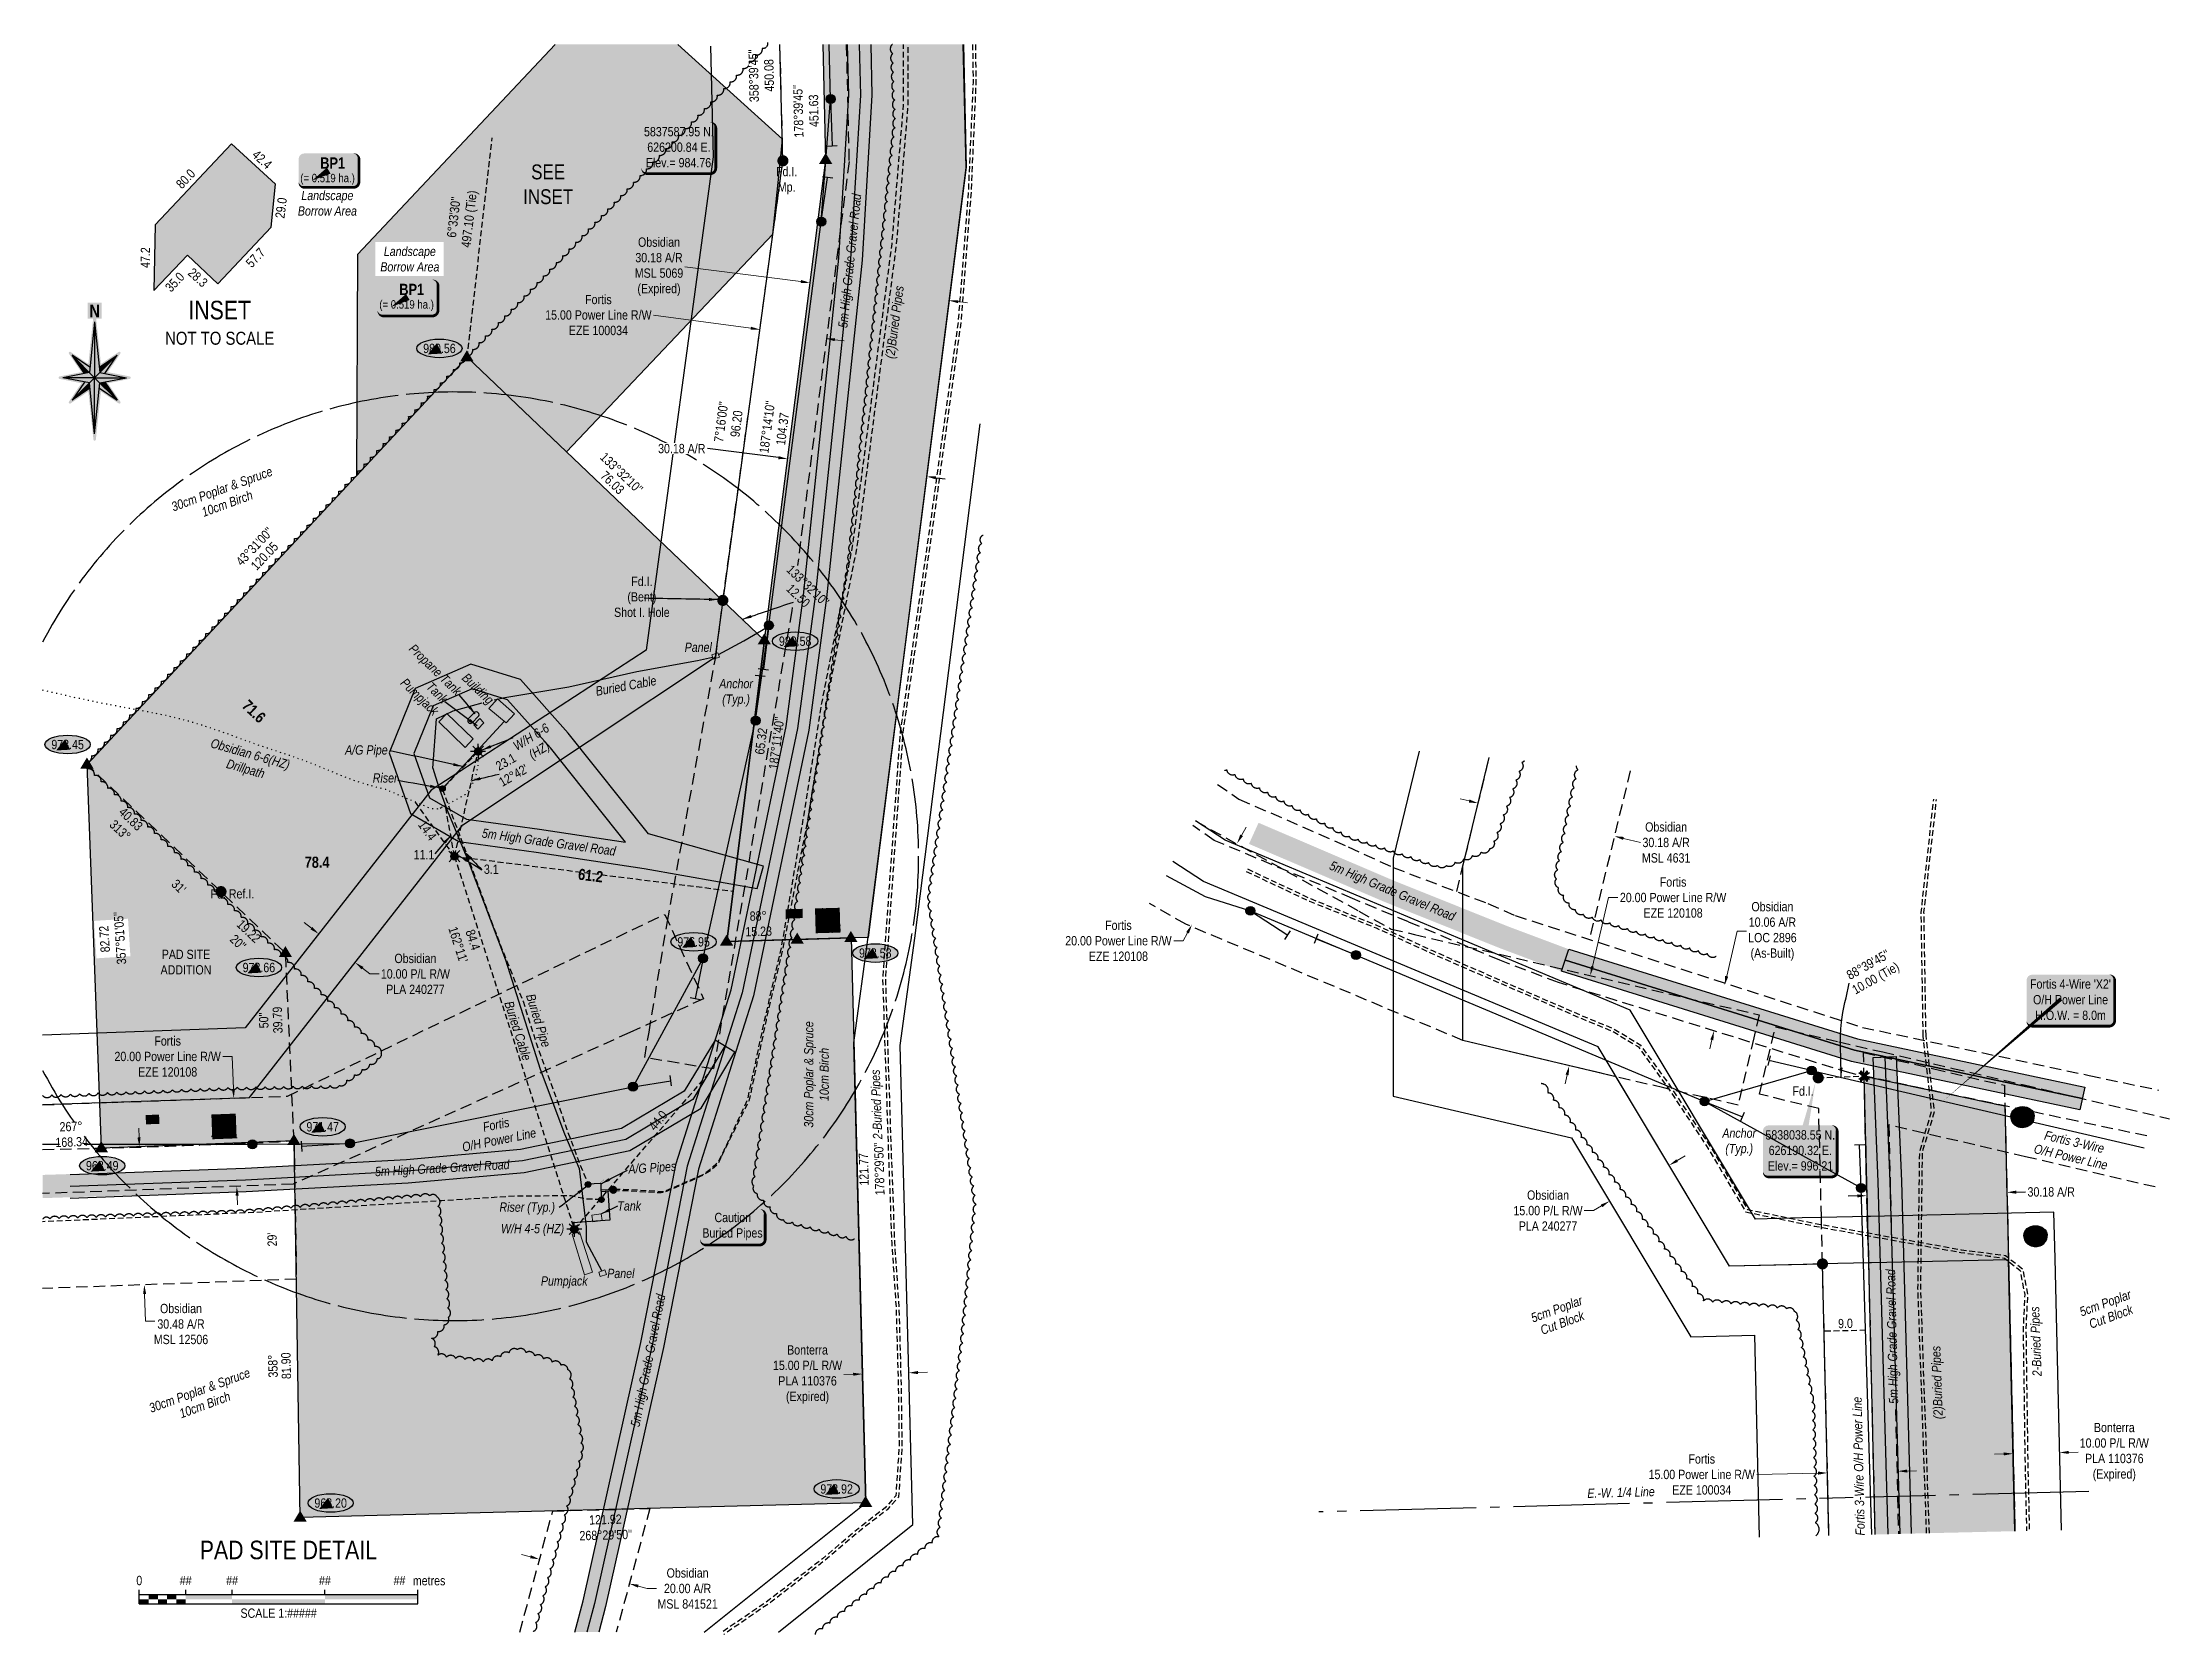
# Model space of a CAD drawing. Extents: x 621743 to 629441, y 5837005 to 5838851.
# Drawn here: x 627150 to 629441, y 5837046 to 5838760 of the extents above; entities that cross this region are included whole.
import ezdxf
from ezdxf.enums import TextEntityAlignment as Align

# ---------------------------------------------------------------- set-up
doc = ezdxf.new("R2010")
doc.units = 0
doc.header["$LTSCALE"] = 5
for name, pattern in [('0', [1, 1, 0]), ('foc-ACCESSROAD', [3.75, 2.5, -1.25]), ('foc-BUFFER', [16.75, 15, -1.75]), ('foc-DOT', [1, 0.2, -0.8]), ('foc-FLOWLINE', [3.75, 2.5, -1.25]), ('foc-LSD', [8, 5, -3]), ('foc-QUARTERLINE', [33, 25, -3, 2, -3]), ('foc-TIELINE', [1.875, 1.25, -0.625]), ('POWERLINE5', [7.8, 2.4, -0.6, 0.6, -0.6, 0.6, -0.6, 2.4]), ('UG_PIPE', [1.875, 1.25, -0.625])]:
    doc.linetypes.add(name, pattern=pattern)
for name, color, linetype in [('ABADATA-DRILL', 8, 'foc-DOT'), ('ABADATA-DRILL-T', 8, 'Continuous'), ('AS-CABLE', 224, 'foc-CABLE'), ('AS-PIPE-AG', 44, 'Continuous'), ('AS-PIPE-UG', 44, 'UG_PIPE'), ('AS-PIPE-UG-T', 44, 'Continuous'), ('AS-POWER', 104, 'foc-POWER'), ('AS-POWER-EXISTING', 72, 'POWERLINE5'), ('AS-POWER-T', 104, 'Continuous'), ('AS-ROADS', 254, 'Continuous'), ('AS-SYMBOL', 7, 'Continuous'), ('AUX-BUFFER', 7, 'foc-BUFFER'), ('C-AR', 13, 'foc-ACCESSROAD'), ('C-RW', 13, 'Continuous'), ('C-WS', 13, 'foc-ACCESSROAD'), ('CG-NORTH', 7, 'Continuous'), ('DETAIL-T', 7, 'Continuous'), ('F-EZE', 190, 'foc-FLOWLINE'), ('F-RW', 190, 'Continuous'), ('L-2', 7, 'Continuous'), ('L-BD', 7, 'Continuous'), ('L-MON', 1, 'Continuous'), ('L-SECQ', 8, 'foc-QUARTERLINE'), ('L-SECTION-LSD', 7, 'foc-LSD'), ('L-TIE', 7, 'foc-TIELINE'), ('P-CROSSINGS', 250, 'Continuous'), ('P-ELEVATION', 7, 'Continuous'), ('P-PROPOSED', 10, 'Continuous'), ('P-PROPOSED-H', 21, 'Continuous'), ('P-TEMP-BLOCKS', 250, 'Continuous'), ('P-TEMP-H', 41, 'Continuous'), ('P-TEMP_BORROW PIT', 46, 'Continuous'), ('P-TXT', 4, 'Continuous'), ('T-BUSH', 110, '0'), ('T-BUSH-T', 110, 'Continuous'), ('T-EXISTING TFA-T', 220, 'Continuous'), ('T-TIE', 201, 'foc-TIELINE')]:
    doc.layers.add(name, color=color, linetype=linetype)
for name, color, linetype, lineweight in [('C-AR-T', 13, 'Continuous', 9), ('C-RW-T', 13, 'Continuous', 9), ('F-EZE-T', 190, 'Continuous', 9), ('F-RW-T', 190, 'Continuous', 9), ('T-TEXT', 48, 'Continuous', 18), ('T-TIE-T', 201, 'Continuous', 18)]:
    doc.layers.add(name, color=color, linetype=linetype, lineweight=lineweight)
doc.styles.add('80', font='ARIALN.TTF', dxfattribs={"height": 10})
doc.styles.add('80CG', font='ARIALN.TTF', dxfattribs={"height": 10})
doc.styles.add('80L', font='ARIALN.TTF', dxfattribs={"height": 10})
doc.styles.add('80LS', font='ARIALNI.TTF', dxfattribs={"height": 10})
doc.styles.add('BOLD', font='ARIALNB.TTF')
doc.styles.add('Crossing', font='ARIALN.TTF', dxfattribs={"height": 10})
doc.styles.add('ELEVATION', font='ARIALN.TTF', dxfattribs={"height": 2.5})
doc.styles.add('foc-LtypeFont', font='ARIALN.TTF', dxfattribs={"height": 7.35})
doc.linetypes.add('foc-CABLE', pattern='A,2,-1,["C",foc-LtypeFont,S=0.2,R=0,X=-0.625,Y=-0.75],-1.24,8', length=12.24)
doc.linetypes.add('foc-POWER', pattern='A,6,-1,["P",foc-LtypeFont,S=0.2,R=0,X=-0.625,Y=-0.75],-1.24,4', length=12.24)
doc.dimstyles.new('Compass 5 000', dxfattribs={"dimscale": 5, "dimtxt": 9, "dimasz": 2, "dimexe": 0.2, "dimexo": 0.0625, "dimgap": 0.5, "dimtad": 0, "dimtih": 1, "dimtoh": 1, "dimzin": 0, "dimdsep": 46, "dimtxsty": '80CG', "dimcen": 0.1, "dimse1": 1, "dimse2": 1, "dimclrd": 256, "dimclrt": 256, "dimaunit": 1, "dimadec": 4, "dimazin": 0, "dimtfac": 0.06, "dimtofl": 0, "dimtmove": 0, "dimatfit": 1, "dimfxl": 0.2, "dimtolj": 1, "dimtzin": 0, "dimlwd": -1, "dimarcsym": 0})

msp = doc.modelspace()

# ---------------------------------------------------------------- texts
at = {"layer": 'ABADATA-DRILL-T', "insert": (627290.717, 5838023.079), "char_height": 10, "attachment_point": 1, "rotation": 344.002803, "style": '80L'}
msp.add_mtext_dynamic_manual_height_columns('\\pi43.696;{\\fArial Narrow|b0|i1|c0|p34;Obsidian 6-6(HZ)\\P\\pi66.179;Drillpath}', width=173.53066, gutter_width=50.018, heights=[0], dxfattribs=at)
at = {"layer": 'AS-CABLE', "char_height": 9.99645, "width": 66.01107, "attachment_point": 2, "style": '80L'}
for insert, rotation in [((627777.296, 5838072.384), 10.366633), ((627666.612, 5837697.432), 287.815827)]:
    msp.add_mtext('{\\fArial Narrow|b0|i1|c0|p34;Buried Cable}', dxfattribs=dict(at, insert=insert, rotation=rotation))
at = {"layer": 'AS-PIPE-AG', "style": 'ELEVATION'}
msp.add_text('974.505', height=1, rotation=44.999991, dxfattribs=at).set_placement((627751.062, 5837531.666))
at = {"layer": 'AS-PIPE-UG', "char_height": 9.99645, "attachment_point": 2, "style": '80L'}
for s, insert, width, rotation in [('{\\fArial Narrow|b0|i1|c0|p34;(2)Buried Pipes}', (628062.531, 5838459.756), 78.99419, 82.571188), ('{\\fArial Narrow|b0|i1|c0|p34;Buried Pipe}', (627688.747, 5837708.491), 66.01107, 287.411616), ('{\\fArial Narrow|b0|i1|c0|p34;2-Buried Pipes}', (628042.989, 5837616.347), 75.18244, 92.128581), ('{\\fArial Narrow|b0|i1|c0|p34;A/G Pipes}', (627806.201, 5837553.515), 66.01107, 3.654785), ('{\\fArial Narrow|b0|i1|c0|p34;2-Buried Pipes}', (629291.966, 5837361.144), 75.18244, 92.128581), ('{\\fArial Narrow|b0|i1|c0|p34;(2)Buried Pipes}', (629185.457, 5837316.854), 78.99419, 92.023562)]:
    msp.add_mtext(s, dxfattribs=dict(at, insert=insert, width=width, rotation=rotation))
at = {"layer": 'AS-PIPE-UG', "insert": (627498.612, 5838003.394), "char_height": 9.99645, "width": 66.01107, "attachment_point": 2, "style": '80L'}
msp.add_mtext('{\\fArial Narrow|b0|i1|c0|p34;A/G Pipe}', dxfattribs=at)
at = {"layer": 'AS-POWER', "char_height": 9.99645, "width": 37.37868, "attachment_point": 2, "style": '80L'}
for insert in [(627896.803, 5838074.779), (628977.42, 5837590.667)]:
    msp.add_mtext('{\\fArial Narrow|b0|i1|c0|p34;Anchor\\P(Typ.)}', dxfattribs=dict(at, insert=insert))
at = {"layer": 'AS-POWER', "char_height": 9.99645, "width": 80.64435, "attachment_point": 2, "style": '80L'}
for s, insert, rotation in [('{\\fArial Narrow|b0|i1|c0|p34;Fortis \\PO/H Power Line}', (627637.254, 5837599.712), 11.336134), ('{\\fArial Narrow|b0|i1|c0|p34;Fortis 3-Wire\\PO/H Power Line}', (629339.555, 5837581.157), 346.89889)]:
    msp.add_mtext(s, dxfattribs=dict(at, insert=insert, rotation=rotation))
at = {"layer": 'C-AR-T', "insert": (627298.879, 5837380.046), "char_height": 9.99645, "attachment_point": 5, "style": '80CG'}
msp.add_mtext('\\A1;Obsidian\\P30.48 A/R\\PMSL 12506', dxfattribs=at)
at = {"layer": 'DETAIL-T', "color": 3, "attachment_point": 5, "style": '80CG'}
for s, insert, char_height, width in [('SEE\\PINSET', (627694.42, 5838607.497), 16, 53.79165), ('INSET\\P{\\H0.7x;NOT TO SCALE}', (627340.561, 5838458.385), 20, 116.9749), ('PAD SITE DETAIL', (627414.593, 5837136.6), 20, 217.10814)]:
    msp.add_mtext(s, dxfattribs=dict(at, insert=insert, char_height=char_height, width=width))
at = {"layer": 'L-BD', "style": '80L'}
for s, height, rotation, p in [("133°32'10''", 9.99645, 316.4639, (627773.481, 5838296.652)), ('76.03', 9.9965, 316.4639, (627763.669, 5838286.326)), ("43°31'00''", 9.9965, 46.4775, (627377.991, 5838217.539)), ('120.05', 9.9965, 46.4775, (627388.864, 5838207.213)), ("133°32'10''", 9.99645, 316.1335, (627974.2, 5838175.356)), ('12.50', 9.9965, 316.1335, (627963.809, 5838164.546)), ("50''", 9.9965, 91.5099, (627387.948, 5837707.132)), ('39.79', 9.9965, 91.5099, (627402.937, 5837707.528)), ("29'", 9.9965, 91.5099, (627397.017, 5837471.116)), ('358°', 9.9965, 91.488, (627397.852, 5837334.769)), ('81.90', 9.9965, 91.488, (627412.092, 5837335.139))]:
    msp.add_text(s, height=height, rotation=rotation, dxfattribs=at).set_placement(p, align=Align.MIDDLE)
at = {"layer": 'L-BD', "color": 3, "style": 'BOLD'}
msp.add_text('71.6', height=11.9958, rotation=316.477471, dxfattribs=at).set_placement((627377.496, 5838039.976), align=Align.MIDDLE_CENTER)
msp.add_text('78.4', height=11.9958, dxfattribs=at).set_placement((627445.503, 5837877.448), align=Align.MIDDLE_CENTER)
at = {"layer": 'L-BD', "attachment_point": 2, "style": '80L'}
for s, insert, char_height, width, rotation in [("65.32 187°11'40''", (627918.803, 5838008.435), 9.99645, 30.16342, 82.864), ('{\\fArial Narrow|b0|i1|c0|p34;W/H 6-6 \\P(HZ)}', (627673.391, 5838016.705), 9.99645, 42.23371, 31.324888), ('40.83\\P313{\\fArial|b0|i0|c0|p34;°}', (627248.322, 5837927.649), 9.99645, 46.93995, 316.5005), ("\\P31' ", (627311.454, 5837866.906), 9.9965, 46.93995, 316.5005), ('88°\\P15.23', (627920.505, 5837824.618), 9.9965, 28.21413, 1.6616), ("19.22\\P20'' ", (627375.253, 5837806.8), 9.9965, 28.15276, 316.5005), ("88°39'45'' \\P10.00 (Tie)", (629113.786, 5837771.585), 9.9929, 54.76096, 29.273518), ("121.77 178°29'50''", (628029.415, 5837546.517), 10, 26.35614, 91.4901), ("121.92\\P268{\\fArial|b0|i0|c0|p34;°}29'50'' ", (627755.929, 5837174.51), 9.99645, 54.60223, 1.5033)]:
    msp.add_mtext(s, dxfattribs=dict(at, insert=insert, char_height=char_height, width=width, rotation=rotation))
at = {"layer": 'L-BD', "color": 3, "insert": (627740.891, 5837869.076), "char_height": 11.9958, "width": 28.06258, "attachment_point": 2, "rotation": 352.864007, "style": 'BOLD', "bg_fill": 1, "box_fill_scale": 1.5, "bg_fill_color": 21, "bg_fill_transparency": 0}
msp.add_mtext('61.2', dxfattribs=at)
at = {"layer": 'L-BD', "char_height": 9.9965, "attachment_point": 2, "style": '80L', "bg_fill": 1, "box_fill_scale": 1, "bg_fill_color": 21, "bg_fill_transparency": 0}
for s, insert, width, rotation in [("20'", (627959.289, 5837827.011), 18.28276, 1.6616), ("20'' \\P11.58", (627995.145, 5837828.009), 26.63897, 1.6616), ("51'", (627268.034, 5837605.393), 14.4673, 2.150703), ("15''\\P41.51", (627344.724, 5837606.216), 26.26903, 2.150703)]:
    msp.add_mtext(s, dxfattribs=dict(at, insert=insert, width=width, rotation=rotation))
at = {"layer": 'L-BD', "insert": (627677.601, 5837487.924), "char_height": 9.99645, "width": 67.49759, "attachment_point": 2, "style": '80L'}
msp.add_mtext('{\\fArial Narrow|b0|i1|c0|p34;W/H 4-5 (HZ)}', dxfattribs=at)
at = {"layer": 'L-MON', "char_height": 10, "attachment_point": 5, "style": '80CG'}
for s, insert in [('\\A1;Fd.I.\\PMp.', (627951.323, 5838611.502)), ('\\A1;Fd.I.\\P(Bent)\\PShot I. Hole', (627795.341, 5838163.22)), ('\\A1;Fd. Ref.I.', (627354.212, 5837843.344))]:
    msp.add_mtext(s, dxfattribs=dict(at, insert=insert))
at = {"layer": 'L-MON', "color": 1, "insert": (629046.265, 5837630.863), "char_height": 10, "width": 44.3292, "attachment_point": 5, "style": '80CG'}
msp.add_mtext('\\A1;Fd.I.', dxfattribs=at)
at = {"layer": 'L-SECQ', "insert": (628849.97, 5837203.715), "char_height": 9.99645, "width": 72.37989, "attachment_point": 2, "rotation": 1.522797, "style": '80L'}
msp.add_mtext('{\\fArial Narrow|b0|i1|c0|p34;E.-W. 1/4 Line}', dxfattribs=at)
at = {"layer": 'P-TEMP_BORROW PIT', "style": '80L'}
for s, rotation, p in [('80.0', 46.4775, (627303.85, 5838613.555)), ('42.4', 317.615612, (627386.293, 5838634.37)), ('47.2', 89.054129, (627260.399, 5838528.661)), ('57.7', 46.4775, (627379.142, 5838528.54)), ('35.0', 46.4775, (627292.116, 5838502.318)), ('28.3', 317.615612, (627317.046, 5838507.188))]:
    msp.add_text(s, height=9.9965, rotation=rotation, dxfattribs=at).set_placement(p, align=Align.MIDDLE)
at = {"layer": 'P-TXT', "insert": (627304.24, 5837769.83), "char_height": 10, "attachment_point": 5, "style": '80CG'}
msp.add_mtext('\\A1;PAD SITE\\PADDITION', dxfattribs=at)
at = {"layer": 'T-BUSH-T', "style": '80LS'}
for p in [(628780.789, 5837396.15), (629371.817, 5837402.72)]:
    msp.add_text('5cm Poplar', height=10, rotation=20, dxfattribs=at).set_placement(p, align=Align.MIDDLE_CENTER)
at = {"layer": 'T-BUSH-T', "char_height": 10, "width": 120.91173, "attachment_point": 2, "style": '80LS'}
for insert, rotation in [((627341.189, 5838284.155), 20), ((627970.072, 5837648.866), 90), ((627317.14, 5837313.362), 20)]:
    msp.add_mtext('30cm Poplar & Spruce\\P10cm Birch ', dxfattribs=dict(at, insert=insert, rotation=rotation))
at = {"layer": 'T-TEXT', "style": '80LS'}
for p in [(628786.81, 5837381.437), (629377.838, 5837388.006)]:
    msp.add_text('Cut Block', height=10, rotation=20, dxfattribs=at).set_placement(p, align=Align.MIDDLE_CENTER)
at = {"layer": 'T-TEXT', "char_height": 9.99645, "style": '80L'}
for s, insert, width, attachment_point, rotation in [('{\\fArial Narrow|b0|i1|c0|p34;5m High Grade Gravel Road}', (628014.226, 5838525.768), 145.78493, 2, 84.000644), ('{\\fArial Narrow|b0|i1|c0|p34;Propane Tank}', (627550.506, 5838113.502), 75.72778, 1, 315.868671), ('{\\fArial Narrow|b0|i1|c0|p34;Pumpjack}', (627559.496, 5838059.245), 27.81182, 2, 315.868671), ('{\\fArial Narrow|b0|i1|c0|p34;Building}', (627622.283, 5838067.921), 27.81182, 2, 315.868671), ('{\\fArial Narrow|b0|i1|c0|p34;Tank}', (627569.139, 5838072.616), 25.34951, 1, 315.868671), ('{\\fArial Narrow|b0|i1|c0|p34;5m High Grade Gravel Road}', (627695.873, 5837904.12), 145.78493, 2, 352.177905), ('{\\fArial Narrow|b0|i1|c0|p34;5m High Grade Gravel Road}', (627580.035, 5837553.112), 145.78493, 2, 3.092861), ('{\\fArial Narrow|b0|i1|c0|p34;5m High Grade Gravel Road}', (629137.02, 5837366.393), 145.78493, 2, 91.354147), ('{\\fArial Narrow|b0|i1|c0|p34;5m High Grade Gravel Road}', (627796.97, 5837341.866), 145.78493, 2, 78.874804)]:
    msp.add_mtext(s, dxfattribs=dict(at, insert=insert, width=width, attachment_point=attachment_point, rotation=rotation))
at = {"layer": 'T-TEXT', "char_height": 9.99645, "attachment_point": 2, "style": '80L'}
for s, insert, width in [('{\\fArial Narrow|b0|i1|c0|p34;Panel}', (627856.101, 5838113.994), 46.93995), ('{\\fArial Narrow|b0|i1|c0|p34;Riser}', (627518.814, 5837973.237), 27.81182), ('{\\fArial Narrow|b0|i1|c0|p34;Riser (Typ.)}', (627671.866, 5837510.999), 59.23995), ('{\\fArial Narrow|b0|i1|c0|p34;Tank}', (627781.706, 5837512.226), 26.16847), ('{\\fArial Narrow|b0|i1|c0|p34;Pumpjack}', (627711.729, 5837431.454), 46.93995), ('{\\fArial Narrow|b0|i1|c0|p34;Panel}', (627772.694, 5837439.575), 46.93995)]:
    msp.add_mtext(s, dxfattribs=dict(at, insert=insert, width=width))
at = {"layer": 'T-TEXT', "insert": (628605.831, 5837851.272), "char_height": 9.99645, "width": 145.78493, "attachment_point": 2, "rotation": 337.235669, "style": '80L', "bg_fill": 1, "box_fill_scale": 1, "bg_fill_color": 254, "bg_fill_transparency": 0}
msp.add_mtext('{\\fArial Narrow|b0|i1|c0|p34;5m High Grade Gravel Road}', dxfattribs=at)
at = {"layer": 'T-TIE', "style": '80L'}
for s, rotation, p in [('14.4', 305.882071, (627564.271, 5837911.551)), ('44.0', 50.689065, (627812.699, 5837599.332))]:
    msp.add_text(s, height=9.9965, rotation=rotation, dxfattribs=at).set_placement(p, align=Align.MIDDLE)
msp.add_text('9.0', height=9.9965, rotation=1.340197, dxfattribs=at).set_placement((629084.07, 5837375.5))
at = {"layer": 'T-TIE', "char_height": 9.9965, "attachment_point": 2, "style": '80L'}
for s, insert, width, rotation in [("23.1\\P12°42' ", (627646.286, 5837989.872), 36.98904, 29.679351), ("84.4\\P162°11' ", (627618.177, 5837795.38), 35.55342, 287.815827)]:
    msp.add_mtext(s, dxfattribs=dict(at, insert=insert, width=width, rotation=rotation))
at = {"layer": 'T-TIE-T', "style": '80L'}
for s, p in [('11.1', (627560.66, 5837885.622)), ('3.1', (627633.146, 5837869.905))]:
    msp.add_text(s, height=9.9965, dxfattribs=at).set_placement(p, align=Align.MIDDLE)

# ---------------------------------------------------------------- blocks, each defined once
blk = doc.blocks.new('*U43')
at = {"color": 0}
for p, q in [((-150, 0), (-150, 15)), ((-150, 10), (150.2, 10)), ((-150, 0), (150.2, 0)), ((-100, 10), (-100, 15)), ((-50, 10), (-50, 15)), ((50, 10), (50, 15)), ((150.2, 0), (150.2, 15))]:
    blk.add_line(p, q, dxfattribs=at)
for points in [[(-150, 5), (-140, 5), (-150, 0), (-140, 0)], [(-140, 10), (-130, 10), (-140, 5), (-130, 5)], [(-130, 5), (-120, 5), (-130, 0), (-120, 0)], [(-120, 10), (-110, 10), (-120, 5), (-110, 5)], [(-110, 5), (-100, 5), (-110, 0), (-100, 0)], [(-100, 10), (-50, 10), (-100, 5), (-50, 5)], [(-50, 5), (50, 5), (-50, 0), (50, 0)], [(50, 10), (150.2, 10), (50, 5), (150.2, 5)]]:
    blk.add_solid(points, dxfattribs=at)
at = {"color": 0, "style": '80'}
blk.add_text('metres', height=10, dxfattribs=at).set_placement((162.2, 20), align=Align.CENTER)
at = {"color": 0, "char_height": 10, "style": '80'}
for s, insert, attachment_point in [('0', (-150, 30.2), 2), ('##', (-100, 30.2), 2), ('##', (-50, 30.2), 2), ('##', (50, 30.2), 2), ('##', (136.7, 30.2), 3), ('SCALE 1:#####', (0.1, -5), 2)]:
    blk.add_mtext(s, dxfattribs=dict(at, insert=insert, attachment_point=attachment_point))
blk = doc.blocks.new('NORTH')
h = blk.add_hatch(color=141)
h.dxf.hatch_style = 1
edge = h.paths.add_edge_path()
edge.add_line((-2.5, 97.8), (-11.3, 97.8))
edge.add_line((-11.3, 97.8), (-11.3, 124.5))
edge.add_line((-11.3, 124.5), (11.4, 124.5))
edge.add_line((11.4, 124.5), (11.4, 97.8))
edge.add_line((11.4, 97.8), (2.5, 97.8))
edge.add_line((2.5, 97.8), (10.4, 22.8))
edge.add_line((10.4, 22.8), (39.9, 42.7))
edge.add_arc((41, 41), 2, -34, 124, ccw=False)
edge.add_line((42.7, 39.9), (22, 9.2))
edge.add_line((22, 9.2), (58.3, 2))
edge.add_arc((57.9, 0), 2, -78.6499, 78.6499, ccw=False)
edge.add_line((58.3, -2), (22, -9.2))
edge.add_line((22, -9.2), (42.7, -39.9))
edge.add_arc((41, -41), 2, -124, 34, ccw=False)
edge.add_line((39.9, -42.7), (10.4, -22.8))
edge.add_line((10.4, -22.8), (2, -102.6))
edge.add_arc((0, -102.4), 2, 186, 354, ccw=False)
edge.add_line((-2, -102.6), (-10.4, -22.8))
edge.add_line((-10.4, -22.8), (-39.9, -42.7))
edge.add_arc((-41, -41), 2, 146, 304, ccw=False)
edge.add_line((-42.7, -39.9), (-22, -9.2))
edge.add_line((-22, -9.2), (-58.3, -2))
edge.add_arc((-57.9, 0), 2, 101.3501, 258.6499, ccw=False)
edge.add_line((-58.3, 2), (-22, 9.2))
edge.add_line((-22, 9.2), (-42.7, 39.9))
edge.add_arc((-41, 41), 2, 56, 214, ccw=False)
edge.add_line((-39.9, 42.7), (-10.4, 22.8))
edge.add_line((-10.4, 22.8), (-2.5, 97.8))
at = {"linetype": 'Continuous'}
for points in [[(0, 92.8), (-8.8, 8.8), (0, 0)], [(-37.3, 37.3), (-17, 7.2), (-8.8, 8.8)], [(37.3, 37.3), (7.9, 17.5), (8.8, 8.8)], [(0, 0), (-52.8, 0), (-8.8, -8.8)], [(8.8, 8.8), (0, 0), (52.8, 0)], [(8.8, -8.8), (0, 0), (0, -92.8)], [(-7.9, -17.5), (-8.8, -8.8), (-37.3, -37.3)], [(17, -7.2), (8.8, -8.8), (37.3, -37.3)]]:
    blk.add_hatch(color=14, dxfattribs=at).paths.add_polyline_path(points)
at = {"color": 14, "linetype": 'Continuous'}
for p, q in [((0, 92.8), (-8.8, 8.8)), ((0, 92.8), (0, 0)), ((0, 92.8), (8.8, 8.8)), ((0, 0), (-37.3, 37.3)), ((-17, 7.2), (-37.3, 37.3)), ((-7.9, 17.5), (-37.3, 37.3)), ((0, 0), (37.3, 37.3)), ((7.9, 17.5), (37.3, 37.3)), ((17, 7.2), (37.3, 37.3)), ((-8.8, 8.8), (-52.8, 0)), ((0, 0), (-52.8, 0)), ((0, 0), (-37.3, -37.3)), ((0, 0), (37.3, -37.3)), ((0, -92.8), (0, 0)), ((0, 0), (52.8, 0)), ((8.8, 8.8), (52.8, 0)), ((-8.8, -8.8), (-52.8, 0)), ((-17, -7.2), (-37.3, -37.3)), ((-7.9, -17.5), (-37.3, -37.3)), ((0, -92.8), (-8.8, -8.8)), ((0, -92.8), (8.8, -8.8)), ((7.9, -17.5), (37.3, -37.3)), ((8.8, -8.8), (52.8, 0)), ((16.9, -7), (17, -7.2)), ((17, -7.2), (37.3, -37.3))]:
    blk.add_line(p, q, dxfattribs=at)
at = {"color": 14, "style": 'BOLD'}
blk.add_text('N', height=21.1, dxfattribs=at).set_placement((0, 110.6), align=Align.MIDDLE_CENTER)
blk = doc.blocks.new('we')
at = {"layer": 'P-ELEVATION'}
h = blk.add_hatch(color=111, dxfattribs=at)
h.dxf.hatch_style = 1
edge = h.paths.add_edge_path()
edge.add_ellipse((0, 0), major_axis=(-24.4, 0), ratio=0.410256, start_angle=0, end_angle=360)
at = {"layer": 'P-ELEVATION', "color": 7, "flags": 128}
blk.add_lwpolyline([(0, 0, 12.5, 0, 0), (-12.4, -6.4, 0, 0, 0)], format="xyseb", dxfattribs=at)
at = {"layer": 'P-ELEVATION', "color": 7}
blk.add_ellipse((0, 0), major_axis=(-24.4, 0), ratio=0.410256, dxfattribs=at)
at = {"layer": 'P-ELEVATION', "style": '80'}
blk.add_attdef('ELEVATION', text='', height=10, dxfattribs=at).set_placement((0, 0), align=Align.MIDDLE_CENTER)
blk = doc.blocks.new('POWERPOLE')
h = blk.add_hatch(color=255)
edge = h.paths.add_edge_path()
edge.add_arc((0, 0), 0.96, 0, 360)
at = {"linetype": 'Continuous'}
for p, q in [((0.68, -0.68), (-0.68, 0.68)), ((-0.68, -0.68), (0.68, 0.68))]:
    blk.add_line(p, q, dxfattribs=at)
blk.add_circle((0, 0), 0.96, dxfattribs=at)
blk = doc.blocks.new('*U56')
at = {"color": 72}
blk.add_line((-1.1, -0.04), (1.1, 0.04), dxfattribs=at)
at = {"layer": 'AS-SYMBOL', "color": 72, "flags": 128}
blk.add_lwpolyline([(-0.32, 10.08), (0, 0)], dxfattribs=at)
blk = doc.blocks.new('*U57')
at = {"color": 72}
blk.add_line((1.09, -0.16), (-1.09, 0.16), dxfattribs=at)
at = {"layer": 'AS-SYMBOL', "color": 72, "flags": 128}
blk.add_lwpolyline([(-1.37, -9.5), (0, 0)], dxfattribs=at)
blk = doc.blocks.new('*U58')
at = {"color": 72}
blk.add_line((-1.08, 0.21), (1.08, -0.21), dxfattribs=at)
at = {"layer": 'AS-SYMBOL', "color": 72, "flags": 128}
blk.add_lwpolyline([(1.7, 8.64), (0, 0)], dxfattribs=at)
blk = doc.blocks.new('*U59')
at = {"color": 72}
blk.add_line((0.17, -1.09), (-0.17, 1.09), dxfattribs=at)
at = {"layer": 'AS-SYMBOL', "color": 72, "flags": 128}
blk.add_lwpolyline([(-8.15, -1.29), (0, 0)], dxfattribs=at)
blk = doc.blocks.new('*U60')
at = {"color": 72}
blk.add_line((-0.07, 1.1), (0.07, -1.1), dxfattribs=at)
at = {"layer": 'AS-SYMBOL', "color": 72, "flags": 128}
blk.add_lwpolyline([(10.47, 0.63), (0, 0)], dxfattribs=at)
blk = doc.blocks.new('*U61')
at = {"color": 72}
blk.add_line((-1.09, 0.14), (1.09, -0.14), dxfattribs=at)
at = {"layer": 'AS-SYMBOL', "color": 72, "flags": 128}
blk.add_lwpolyline([(1.2, 9.4), (0, 0)], dxfattribs=at)
blk = doc.blocks.new('*U62')
at = {"color": 72}
blk.add_line((1.09, -0.11), (-1.09, 0.11), dxfattribs=at)
at = {"layer": 'AS-SYMBOL', "color": 72, "flags": 128}
blk.add_lwpolyline([(-0.98, -9.62), (0, 0)], dxfattribs=at)
blk = doc.blocks.new('*U51')
h = blk.add_hatch(color=50)
edge = h.paths.add_edge_path()
edge.add_line((-29, -20), (29, -20))
edge.add_arc((29, -14), 6, 270, 360)
edge.add_line((35, -14), (35, 12.5))
edge.add_arc((29, 12.5), 6, 0, 90)
edge.add_line((29, 18.5), (-29, 18.5))
edge.add_arc((-29, 12.5), 6, 90, 180)
edge.add_line((-35, 12.5), (-35, -14))
edge.add_arc((-29, -14), 6, 180, 270)
at = {"color": 240, "flags": 128}
blk.add_lwpolyline([(-29, -20, 3, 3, 0), (29, -20, 3, 3, 0.414214), (35, -14, 3, 3, 0), (35, 12.5, 3, 0, 0.414214), (29, 18.5, 0, 0, 0), (-29, 18.5, 0, 0, 0.414214), (-35, 12.5, 0, 0, 0), (-35, -14, 0, 3, 0.414214)], format="xyseb", close=True, dxfattribs=at)
at = {"color": 240, "style": '80'}
blk.add_attdef('ENTER_TEXT_001', (-26.8, -4.9), '', height=10, dxfattribs=at)
blk = doc.blocks.new('*U63')
h = blk.add_hatch(color=254)
edge = h.paths.add_edge_path()
edge.add_line((-34, -28.5), (34, -28.5))
edge.add_arc((34, -22.5), 6, 270, 360)
edge.add_line((40, -22.5), (40, 21))
edge.add_arc((34, 21), 6, 0, 90)
edge.add_line((34, 27), (-34, 27))
edge.add_arc((-34, 21), 6, 90, 180)
edge.add_line((-40, 21), (-40, -22.5))
edge.add_arc((-34, -22.5), 6, 180, 270)
at = {"color": 1, "flags": 128}
blk.add_lwpolyline([(-34, -28.5, 3, 3, 0), (34, -28.5, 3, 3, 0.414214), (40, -22.5, 3, 3, 0), (40, 21, 3, 0, 0.414214), (34, 27, 0, 0, 0), (-34, 27, 0, 0, 0.414214), (-40, 21, 0, 0, 0), (-40, -22.5, 0, 3, 0.414214)], format="xyseb", close=True, dxfattribs=at)
blk.add_lwpolyline([(106.8, -14.7, 0, 10, 0), (0, 0, 5, 5, 0)], format="xyseb", dxfattribs=at)
at = {"color": 1, "style": '80'}
blk.add_attdef('ENTER_TEXT_001', (-36, -5), '', height=10, dxfattribs=at)
blk = doc.blocks.new('*U64')
h = blk.add_hatch(color=191)
edge = h.paths.add_edge_path()
edge.add_line((-26.5, -20.4), (26.5, -20.4))
edge.add_arc((26.5, -14.4), 6, 270, 360)
edge.add_line((32.5, -14.4), (32.5, 12.5))
edge.add_arc((26.5, 12.5), 6, 0, 90)
edge.add_line((26.5, 18.5), (-26.5, 18.5))
edge.add_arc((-26.5, 12.5), 6, 90, 180)
edge.add_line((-32.5, 12.5), (-32.5, -14.4))
edge.add_arc((-26.5, -14.4), 6, 180, 270)
at = {"color": 250, "flags": 128}
blk.add_lwpolyline([(-26.5, -20.4, 3, 3, 0), (26.5, -20.4, 3, 3, 0.414214), (32.5, -14.4, 3, 3, 0), (32.5, 12.5, 3, 0, 0.414214), (26.5, 18.5, 0, 0, 0), (-26.5, 18.5, 0, 0, 0.414214), (-32.5, 12.5, 0, 0, 0), (-32.5, -14.4, 0, 3, 0.414214)], format="xyseb", close=True, dxfattribs=at)
at = {"flags": 128}
blk.add_lwpolyline([(-18, -10.7, 0, 7.5, 0), (0, 0, 0, 0, 0)], format="xyseb", dxfattribs=at)
at = {"color": 250}
for tag, p, height, style in [('TEMP_AREA_W1_001', (-9.2, 2.2), 12, 'BOLD'), ('ENTER_TEXT_001', (-30.7, -12.5), 9, '80')]:
    blk.add_attdef(tag, p, '', height=height, dxfattribs=dict(at, style=style))
blk = doc.blocks.new('*U65')
h = blk.add_hatch(color=191)
edge = h.paths.add_edge_path()
edge.add_line((-26.5, -18.1), (26.5, -18.1))
edge.add_arc((26.5, -12.1), 6, 270, 360)
edge.add_line((32.5, -12.1), (32.5, 12.5))
edge.add_arc((26.5, 12.5), 6, 0, 90)
edge.add_line((26.5, 18.5), (-26.5, 18.5))
edge.add_arc((-26.5, 12.5), 6, 90, 180)
edge.add_line((-32.5, 12.5), (-32.5, -12.1))
edge.add_arc((-26.5, -12.1), 6, 180, 270)
at = {"color": 250, "flags": 128}
blk.add_lwpolyline([(-26.5, -18.1, 3, 3, 0), (26.5, -18.1, 3, 3, 0.414214), (32.5, -12.1, 3, 3, 0), (32.5, 12.5, 3, 0, 0.414214), (26.5, 18.5, 0, 0, 0), (-26.5, 18.5, 0, 0, 0.414214), (-32.5, 12.5, 0, 0, 0), (-32.5, -12.1, 0, 3, 0.414214)], format="xyseb", close=True, dxfattribs=at)
at = {"flags": 128}
blk.add_lwpolyline([(-18, -10.7, 0, 7.5, 0), (0, 0, 0, 0, 0)], format="xyseb", dxfattribs=at)
at = {"color": 250}
for tag, p, height, style in [('TEMP_AREA_W1_001', (-9.2, 2.2), 12, 'BOLD'), ('ENTER_TEXT_001', (-30.7, -12.5), 9, '80')]:
    blk.add_attdef(tag, p, '', height=height, dxfattribs=dict(at, style=style))
blk = doc.blocks.new('*D66')
at = {"layer": 'C-AR-T', "transparency": 16777216}
for p, q in [((627675.4, 5837129.4), (627665.7, 5837132)), ((627791.5, 5837097.8), (627801.1, 5837095.2)), ((627801.1, 5837095.2), (627811.1, 5837095.2))]:
    blk.add_line(p, q, dxfattribs=at)
for points in [[(627675.8, 5837131), (627674.9, 5837127.8), (627685, 5837126.7)], [(627791.9, 5837099.4), (627791, 5837096.2), (627781.8, 5837100.4)]]:
    blk.add_solid(points, dxfattribs=at)
at = {"layer": 'C-AR-T', "transparency": 16777216, "insert": (627844.6, 5837095.2), "char_height": 10, "attachment_point": 5, "style": '80CG'}
blk.add_mtext('\\A1;Obsidian\\P20.00 A/R\\PMSL 841521', dxfattribs=at)
blk = doc.blocks.new('*D67')
at = {"layer": 'C-AR-T', "transparency": 16777216}
for p, q in [((627966.7, 5838502.8), (627841.7, 5838518.8)), ((628136.2, 5838481.2), (628146.1, 5838479.9))]:
    blk.add_line(p, q, dxfattribs=at)
for points in [[(627966.9, 5838504.5), (627966.5, 5838501.2), (627976.6, 5838501.6)], [(628136.4, 5838482.8), (628136, 5838479.5), (628126.3, 5838482.4)]]:
    blk.add_solid(points, dxfattribs=at)
at = {"layer": 'C-AR-T', "transparency": 16777216, "insert": (627813.8, 5838518.8), "char_height": 10, "attachment_point": 5, "style": '80CG'}
blk.add_mtext('\\A1;Obsidian\\P30.18 A/R\\PMSL 5069\\P(Expired)', dxfattribs=at)
blk = doc.blocks.new('*D68')
at = {"layer": 'C-RW-T', "transparency": 16777216}
for p, q in [((627439.3, 5837806.4), (627431.5, 5837812.6)), ((627494.4, 5837763.3), (627502.3, 5837757.1)), ((627502.3, 5837757.1), (627512.3, 5837757.1))]:
    blk.add_line(p, q, dxfattribs=at)
for points in [[(627440.4, 5837807.7), (627438.3, 5837805.1), (627447.2, 5837800.3)], [(627495.5, 5837764.6), (627493.4, 5837762), (627486.6, 5837769.4)]]:
    blk.add_solid(points, dxfattribs=at)
at = {"layer": 'C-RW-T', "transparency": 16777216, "insert": (627551.4, 5837757.1), "char_height": 10, "attachment_point": 5, "style": '80CG'}
blk.add_mtext('\\A1;Obsidian\\P10.00 P/L R/W\\PPLA 240277', dxfattribs=at)
blk = doc.blocks.new('*D69')
at = {"layer": 'F-EZE-T', "transparency": 16777216}
for p, q in [((627354.1, 5837668.2), (627344.1, 5837668.2)), ((627355.3, 5837633.4), (627354.1, 5837668.2)), ((627359.3, 5837518.3), (627359.7, 5837508.3))]:
    blk.add_line(p, q, dxfattribs=at)
for points in [[(627357, 5837633.4), (627353.6, 5837633.3), (627355.7, 5837623.4)], [(627361, 5837518.4), (627357.7, 5837518.3), (627359, 5837528.3)]]:
    blk.add_solid(points, dxfattribs=at)
at = {"layer": 'F-EZE-T', "transparency": 16777216, "insert": (627284.5, 5837668.2), "char_height": 10, "attachment_point": 5, "style": '80CG'}
blk.add_mtext('\\A1;Fortis\\P20.00 Power Line R/W\\PEZE 120108', dxfattribs=at)
blk = doc.blocks.new('*D70')
at = {"layer": 'F-EZE-T', "transparency": 16777216}
for p, q in [((628022.9, 5837326), (628012.9, 5837325.7)), ((628092.9, 5837327.8), (628102.9, 5837328.1))]:
    blk.add_line(p, q, dxfattribs=at)
for points in [[(628022.9, 5837327.6), (628023, 5837324.3), (628032.9, 5837326.2)], [(628092.8, 5837329.5), (628092.9, 5837326.1), (628082.9, 5837327.5)]]:
    blk.add_solid(points, dxfattribs=at)
at = {"layer": 'F-EZE-T', "transparency": 16777216, "insert": (627973.8, 5837325.7), "char_height": 10, "attachment_point": 5, "style": '80CG'}
blk.add_mtext('\\A1;Bonterra\\P15.00 P/L R/W\\PPLA 110376\\P(Expired)', dxfattribs=at)
blk = doc.blocks.new('*D71')
at = {"layer": 'F-EZE-T', "transparency": 16777216}
for p, q in [((627912.7, 5838452.5), (627807.7, 5838466.8)), ((628003.3, 5838440.2), (628013.2, 5838438.9))]:
    blk.add_line(p, q, dxfattribs=at)
for points in [[(627912.9, 5838454.2), (627912.5, 5838450.9), (627922.6, 5838451.2)], [(628003.5, 5838441.9), (628003.1, 5838438.6), (627993.4, 5838441.6)]]:
    blk.add_solid(points, dxfattribs=at)
at = {"layer": 'F-EZE-T', "transparency": 16777216, "insert": (627748.5, 5838466.8), "char_height": 10, "attachment_point": 5, "style": '80CG'}
blk.add_mtext('\\A1;Fortis\\P15.00 Power Line R/W\\PEZE 100034', dxfattribs=at)
blk = doc.blocks.new('*D72')
at = {"layer": 'P-TXT', "transparency": 16777216}
for p, q in [((627942.5, 5838313.2), (627866, 5838322.9)), ((628112.1, 5838291.6), (628122.1, 5838290.3))]:
    blk.add_line(p, q, dxfattribs=at)
for points in [[(627942.7, 5838314.8), (627942.3, 5838311.5), (627952.4, 5838311.9)], [(628112.3, 5838293.2), (628111.9, 5838289.9), (628102.2, 5838292.8)]]:
    blk.add_solid(points, dxfattribs=at)
at = {"layer": 'P-TXT', "transparency": 16777216, "insert": (627838.3, 5838322.9), "char_height": 10, "attachment_point": 5, "style": '80CG', "bg_fill": 3, "box_fill_scale": 1.1, "bg_fill_color": 256, "bg_fill_true_color": 13158600, "bg_fill_transparency": 0}
blk.add_mtext('\\A1;30.18 A/R', dxfattribs=at)
blk = doc.blocks.new('GAS')
h = blk.add_hatch(color=255)
h.dxf.hatch_style = 1
edge = h.paths.add_edge_path()
edge.add_arc((0, 0), 0.9, 0, 360)
for p, q in [((-0.81, 0), (-1.62, 0)), ((-0.57, 0.57), (-1.14, 1.14)), ((0, 0.81), (0, 1.62)), ((0.57, 0.57), (1.14, 1.14)), ((1.62, 0), (0.81, 0)), ((-0.57, -0.57), (-1.14, -1.14)), ((0, -0.81), (0, -1.62)), ((1.14, -1.14), (0.57, -0.57))]:
    blk.add_line(p, q)
blk.add_circle((0, 0), 0.8)
blk = doc.blocks.new('RISER')
h = blk.add_hatch(color=255)
h.dxf.hatch_style = 1
edge = h.paths.add_edge_path()
edge.add_arc((0, 0), 0.7, 0, 360)
blk.add_hatch(color=48).paths.add_polyline_path([(0.58, -0.15), (-0.58, -0.15, 0.774597)])
at = {"color": 48}
blk.add_line((-0.58, -0.15), (0.58, -0.15), dxfattribs=at)
blk.add_circle((0, 0), 0.6, dxfattribs=at)
blk = doc.blocks.new('*U55')
at = {"color": 48}
for p, q in [((1.23, 2.12), (-0.01, 0.85)), ((2.09, 1.28), (0.85, 0.01))]:
    blk.add_line(p, q, dxfattribs=at)
for centre, start, end in [((0.42, 0.43), 135.6859, 315.6859), ((1.66, 1.7), 315.6859, 495.6859)]:
    blk.add_arc(centre, 0.6, start, end, dxfattribs=at)
blk = doc.blocks.new('STRIA')
blk.add_hatch(color=255).paths.add_polyline_path([(-0.04, 1.52), (-1.47, -0.87), (1.39, -0.87)])
blk = doc.blocks.new('STRIAA')
blk.add_blockref('STRIA', (0, 0))
blk = doc.blocks.new('STRIB')
at = {"color": 1}
blk.add_solid([(-1.12, -0.67), (-0.04, 1.13), (1.04, -0.67)], dxfattribs=at)
blk = doc.blocks.new('STRIBB')
blk.add_blockref('STRIB', (0, 0))
blk = doc.blocks.new('STRICC')
for name in ['STRIAA', 'STRIBB']:
    blk.add_blockref(name, (0, 0))
blk = doc.blocks.new('fdspike')
blk.add_blockref('STRICC', (0, 0))
blk = doc.blocks.new('fdia')
at = {"color": 255, "const_width": 1}
blk.add_lwpolyline([(-0.5, 0, 1), (0.5, 0, 1)], format="xyb", close=True, dxfattribs=at)
blk = doc.blocks.new('Fdiaa')
blk.add_blockref('fdia', (0, 0))
blk = doc.blocks.new('fdib')
at = {"color": 1, "const_width": 1.6}
blk.add_lwpolyline([(-0.4, 0, 1), (0.4, 0, 1)], format="xyb", close=True, dxfattribs=at)
at = {"color": 1}
blk.add_circle((0, 0), 0.8, dxfattribs=at)
blk = doc.blocks.new('Fdibb')
blk.add_blockref('fdib', (0, 0))
blk = doc.blocks.new('fdicc')
for name in ['Fdibb', 'Fdiaa']:
    blk.add_blockref(name, (0, 0))
blk = doc.blocks.new('FDI')
blk.add_blockref('fdicc', (0, 0))
blk = doc.blocks.new('TRIA')
blk.add_hatch(color=255).paths.add_polyline_path([(-0.04, 1.52), (-1.47, -0.87), (1.39, -0.87)])
blk = doc.blocks.new('TRIAA')
blk.add_blockref('TRIA', (0, 0))
blk = doc.blocks.new('TRIB')
at = {"color": 1}
blk.add_lwpolyline([(-1.12, -0.67), (-0.04, 1.13), (1.04, -0.67)], close=True, dxfattribs=at)
blk = doc.blocks.new('TRIBB')
blk.add_blockref('TRIB', (0, 0))
blk = doc.blocks.new('TRICC')
for name in ['TRIAA', 'TRIBB']:
    blk.add_blockref(name, (0, 0))
blk = doc.blocks.new('plspike')
blk.add_blockref('TRICC', (0, 0))
blk = doc.blocks.new('WC')
at = {"layer": 'L-MON'}
h = blk.add_hatch(color=255, dxfattribs=at)
h.dxf.hatch_style = 1
edge = h.paths.add_edge_path()
edge.add_arc((0, 0), 0.9, 0, 360)
at = {"layer": 'L-MON', "color": 240, "flags": 128}
for points in [[(-0.62, 0.5), (-1.23, 1.12)], [(0.52, 0.61), (1.13, 1.21)], [(-1.18, -1.18), (-0.56, -0.57)], [(1.16, -1.18), (0.56, -0.57)]]:
    blk.add_lwpolyline(points, dxfattribs=at)
at = {"layer": 'L-MON', "color": 240}
for radius in [0.8, 0.373]:
    blk.add_circle((0, 0), radius, dxfattribs=at)
blk = doc.blocks.new('*U94')
at = {"color": 72}
blk.add_line((-0.42, -1.02), (0.42, 1.02), dxfattribs=at)
at = {"layer": 'AS-SYMBOL', "color": 72, "flags": 128}
blk.add_lwpolyline([(-8.17, 3.34), (0, 0)], dxfattribs=at)
blk = doc.blocks.new('*U95')
at = {"color": 72}
blk.add_line((0.25, 1.07), (-0.25, -1.07), dxfattribs=at)
at = {"layer": 'AS-SYMBOL', "color": 72, "flags": 128}
blk.add_lwpolyline([(9.2, -2.13), (0, 0)], dxfattribs=at)
blk = doc.blocks.new('*U96')
at = {"color": 72}
blk.add_line((1.1, 0.04), (-1.1, -0.04), dxfattribs=at)
at = {"layer": 'AS-SYMBOL', "color": 72, "flags": 128}
blk.add_lwpolyline([(0.32, -9.25), (0, 0)], dxfattribs=at)
blk = doc.blocks.new('*U97')
at = {"color": 72}
blk.add_line((-0.6, -0.92), (0.6, 0.92), dxfattribs=at)
at = {"layer": 'AS-SYMBOL', "color": 72, "flags": 128}
blk.add_lwpolyline([(-8.04, 5.24), (0, 0)], dxfattribs=at)
blk = doc.blocks.new('*U98')
at = {"color": 72}
blk.add_line((0.41, 1.02), (-0.41, -1.02), dxfattribs=at)
at = {"layer": 'AS-SYMBOL', "color": 72, "flags": 128}
blk.add_lwpolyline([(8.65, -3.5), (0, 0)], dxfattribs=at)
blk = doc.blocks.new('*U99')
h = blk.add_hatch(color=254)
edge = h.paths.add_edge_path()
edge.add_line((-34, -28.5), (34, -28.5))
edge.add_arc((34, -22.5), 6, 270, 360)
edge.add_line((40, -22.5), (40, 21))
edge.add_arc((34, 21), 6, 0, 90)
edge.add_line((34, 27), (-34, 27))
edge.add_arc((-34, 21), 6, 90, 180)
edge.add_line((-40, 21), (-40, -22.5))
edge.add_arc((-34, -22.5), 6, 180, 270)
at = {"color": 1, "flags": 128}
blk.add_lwpolyline([(16.7, 73.9, 0, 10, 0), (0, 0, 5, 5, 0)], format="xyseb", dxfattribs=at)
blk.add_lwpolyline([(-34, -28.5, 3, 3, 0), (34, -28.5, 3, 3, 0.414214), (40, -22.5, 3, 3, 0), (40, 21, 3, 0, 0.414214), (34, 27, 0, 0, 0), (-34, 27, 0, 0, 0.414214), (-40, 21, 0, 0, 0), (-40, -22.5, 0, 3, 0.414214)], format="xyseb", close=True, dxfattribs=at)
at = {"color": 1, "style": '80'}
blk.add_attdef('ENTER_TEXT_001', (-36, -5), '', height=10, dxfattribs=at)
blk = doc.blocks.new('*D101')
at = {"layer": 'C-AR-T', "transparency": 16777216}
for p, q in [((628964, 5837754.6), (628975.3, 5837803.1)), ((628975.3, 5837803.1), (628985.3, 5837803.1)), ((628948, 5837686.1), (628945.7, 5837676.4))]:
    blk.add_line(p, q, dxfattribs=at)
for points in [[(628962.3, 5837755), (628965.6, 5837754.2), (628961.7, 5837744.9)], [(628946.4, 5837686.5), (628949.6, 5837685.7), (628950.3, 5837695.8)]]:
    blk.add_solid(points, dxfattribs=at)
at = {"layer": 'C-AR-T', "transparency": 16777216, "insert": (629013.2, 5837803.1), "char_height": 10, "attachment_point": 5, "style": '80CG'}
blk.add_mtext('\\A1;Obsidian\\P10.06 A/R\\PLOC 2896\\P(As-Built)', dxfattribs=at)
blk = doc.blocks.new('*D102')
at = {"layer": 'C-AR-T', "transparency": 16777216}
for p, q in [((628686.5, 5837943.4), (628676.8, 5837945.7)), ((628852.7, 5837903.1), (628871, 5837898.7))]:
    blk.add_line(p, q, dxfattribs=at)
for points in [[(628686.9, 5837945), (628686.1, 5837941.8), (628696.2, 5837941)], [(628853.1, 5837904.7), (628852.3, 5837901.5), (628843, 5837905.5)]]:
    blk.add_solid(points, dxfattribs=at)
at = {"layer": 'C-AR-T', "transparency": 16777216, "insert": (628898.7, 5837898.7), "char_height": 10, "attachment_point": 5, "style": '80CG'}
blk.add_mtext('\\A1;Obsidian\\P30.18 A/R\\PMSL 4631', dxfattribs=at)
blk = doc.blocks.new('*D103')
at = {"layer": 'C-RW-T', "transparency": 16777216}
for p, q in [((628910.6, 5837556.1), (628919.2, 5837561.2)), ((628820.5, 5837502.2), (628810.5, 5837502.2)), ((628829.1, 5837507.3), (628820.5, 5837502.2))]:
    blk.add_line(p, q, dxfattribs=at)
for points in [[(628909.7, 5837557.5), (628911.4, 5837554.7), (628902, 5837551)], [(628828.3, 5837508.7), (628830, 5837505.9), (628837.7, 5837512.4)]]:
    blk.add_solid(points, dxfattribs=at)
at = {"layer": 'C-RW-T', "transparency": 16777216, "insert": (628771.5, 5837502.2), "char_height": 10, "attachment_point": 5, "style": '80CG'}
blk.add_mtext('\\A1;Obsidian\\P15.00 P/L R/W\\PPLA 240277', dxfattribs=at)
blk = doc.blocks.new('*D104')
at = {"layer": 'F-EZE-T', "transparency": 16777216}
for p, q in [((629062.4, 5837219.5), (628996.3, 5837218)), ((629158.3, 5837221.7), (629168.3, 5837222))]:
    blk.add_line(p, q, dxfattribs=at)
for points in [[(629062.4, 5837221.2), (629062.4, 5837217.8), (629072.4, 5837219.7)], [(629158.3, 5837223.4), (629158.4, 5837220.1), (629148.3, 5837221.5)]]:
    blk.add_solid(points, dxfattribs=at)
at = {"layer": 'F-EZE-T', "transparency": 16777216, "insert": (628937.1, 5837218), "char_height": 10, "attachment_point": 5, "style": '80CG'}
blk.add_mtext('\\A1;Fortis\\P15.00 Power Line R/W\\PEZE 100034', dxfattribs=at)
blk = doc.blocks.new('*D105')
at = {"layer": 'F-EZE-T', "transparency": 16777216}
for p, q in [((628441.4, 5837906.4), (628446.2, 5837915.1)), ((628383.2, 5837801.5), (628378.3, 5837792.8)), ((628378.3, 5837792.8), (628368.3, 5837792.8))]:
    blk.add_line(p, q, dxfattribs=at)
for points in [[(628439.9, 5837907.2), (628442.8, 5837905.6), (628436.5, 5837897.6)], [(628381.7, 5837802.3), (628384.6, 5837800.7), (628388, 5837810.3)]]:
    blk.add_solid(points, dxfattribs=at)
at = {"layer": 'F-EZE-T', "transparency": 16777216, "insert": (628308.7, 5837792.8), "char_height": 10, "attachment_point": 5, "style": '80CG'}
blk.add_mtext('\\A1;Fortis\\P20.00 Power Line R/W\\PEZE 120108', dxfattribs=at)
blk = doc.blocks.new('*D106')
at = {"layer": 'F-EZE-T', "transparency": 16777216}
for p, q in [((628819.3, 5837765.2), (628836.6, 5837839.4)), ((628836.6, 5837839.4), (628846.6, 5837839.4)), ((628792.1, 5837648.4), (628789.8, 5837638.7))]:
    blk.add_line(p, q, dxfattribs=at)
for points in [[(628817.7, 5837765.6), (628820.9, 5837764.8), (628817, 5837755.5)], [(628790.4, 5837648.8), (628793.7, 5837648), (628794.3, 5837658.1)]]:
    blk.add_solid(points, dxfattribs=at)
at = {"layer": 'F-EZE-T', "transparency": 16777216, "insert": (628906.2, 5837839.4), "char_height": 10, "attachment_point": 5, "style": '80CG'}
blk.add_mtext('\\A1;Fortis\\P20.00 Power Line R/W\\PEZE 120108', dxfattribs=at)
blk = doc.blocks.new('*D107')
at = {"layer": 'F-RW-T', "transparency": 16777216}
for p, q in [((629262.4, 5837240.2), (629252.4, 5837239.9)), ((629332.4, 5837241.8), (629342.4, 5837242.1))]:
    blk.add_line(p, q, dxfattribs=at)
for points in [[(629262.4, 5837241.8), (629262.5, 5837238.5), (629272.4, 5837240.4)], [(629332.4, 5837243.5), (629332.4, 5837240.2), (629322.4, 5837241.6)]]:
    blk.add_solid(points, dxfattribs=at)
at = {"layer": 'F-RW-T', "transparency": 16777216, "insert": (629381.5, 5837242.1), "char_height": 10, "attachment_point": 5, "style": '80CG'}
blk.add_mtext('\\A1;Bonterra\\P10.00 P/L R/W\\PPLA 110376\\P(Expired)', dxfattribs=at)
blk = doc.blocks.new('*D108')
at = {"layer": 'P-TXT', "transparency": 16777216}
for p, q in [((629104.8, 5837518), (629094.8, 5837517.8)), ((629275.8, 5837522.1), (629285.8, 5837522.3))]:
    blk.add_line(p, q, dxfattribs=at)
for points in [[(629275.8, 5837523.8), (629275.8, 5837520.4), (629265.8, 5837521.9)], [(629104.8, 5837519.7), (629104.8, 5837516.4), (629114.8, 5837518.3)]]:
    blk.add_solid(points, dxfattribs=at)
at = {"layer": 'P-TXT', "transparency": 16777216, "insert": (629313.5, 5837522.3), "char_height": 10, "attachment_point": 5, "style": '80CG'}
blk.add_mtext('\\A1;30.18 A/R', dxfattribs=at)
blk = doc.blocks.new('*U100')
h = blk.add_hatch(color=255)
edge = h.paths.add_edge_path()
edge.add_line((-41.5, -28.5), (41.5, -28.5))
edge.add_arc((41.5, -22.5), 6, 270, 360)
edge.add_line((47.5, -22.5), (47.5, 21))
edge.add_arc((41.5, 21), 6, 0, 90)
edge.add_line((41.5, 27), (-41.5, 27))
edge.add_arc((-41.5, 21), 6, 90, 180)
edge.add_line((-47.5, 21), (-47.5, -22.5))
edge.add_arc((-41.5, -22.5), 6, 180, 270)
at = {"color": 104, "flags": 128}
blk.add_lwpolyline([(-41.5, -28.5, 3, 3, 0), (41.5, -28.5, 3, 3, 0.414214), (47.5, -22.5, 3, 3, 0), (47.5, 21, 3, 0, 0.414214), (41.5, 27, 0, 0, 0), (-41.5, 27, 0, 0, 0.414214), (-47.5, 21, 0, 0, 0), (-47.5, -22.5, 0, 3, 0.414214)], format="xyseb", close=True, dxfattribs=at)
at = {"color": 104, "style": '80'}
blk.add_attdef('ENTER_TEXT_001', (-26.8, -4.9), '', height=10, dxfattribs=at)
blk = doc.blocks.new('xing2')
h = blk.add_hatch(color=50)
h.dxf.hatch_style = 1
edge = h.paths.add_edge_path()
edge.add_ellipse((0, 0), major_axis=(-12.5, 0), ratio=0.816297, start_angle=0, end_angle=360)
h = blk.add_hatch(color=250)
h.dxf.hatch_style = 1
edge = h.paths.add_edge_path()
edge.add_ellipse((0, -2), major_axis=(-12.5, 0), ratio=0.816297, start_angle=0, end_angle=180)
edge.add_line((12.5, -2), (12.5, 0))
edge.add_ellipse((0, 0), major_axis=(-12.5, 0), ratio=0.816297, start_angle=0, end_angle=180, ccw=False)
edge.add_line((-12.5, 0), (-12.5, -2))
at = {"color": 250}
blk.add_ellipse((0, 0), major_axis=(-12.5, 0), ratio=0.816297, dxfattribs=at)
blk.add_ellipse((0, -2), major_axis=(-12.5, 0), ratio=0.816297, start_param=0, end_param=3.141593, dxfattribs=at)
at = {"color": 250, "style": 'Crossing'}
blk.add_attdef('CROSSING', text='', height=9, dxfattribs=at).set_placement((0.1, 0), align=Align.MIDDLE_CENTER)
at = {"color": 250, "style": 'Crossing', "flags": 1}
for tag, p in [('DESCRIPTION', (0.1, -25.8)), ('OWNER', (0.1, -12.5)), ('LOCATION', (0.1, -39.3)), ('DWG_REF', (0.1, -52.8))]:
    blk.add_attdef(tag, text='', height=9, dxfattribs=at).set_placement(p, align=Align.MIDDLE_CENTER)
blk = doc.blocks.new('TEMP')
h = blk.add_hatch(color=255)
h.dxf.hatch_style = 1
h.paths.add_polyline_path([(0, 0.25), (-0.67, 1.15), (-0.67, 0.67), (-1.15, 0.67), (-0.25, 0), (-1.15, -0.67), (-0.67, -0.67), (-0.67, -1.15), (0, -0.25), (0.67, -1.15), (0.67, -0.67), (1.15, -0.67), (0.25, 0), (1.15, 0.67), (0.67, 0.67), (0.67, 1.15)])
h.paths.add_polyline_path([(0.57, 0.85), (0.57, 0.57), (0.85, 0.57), (0.08, 0), (0.85, -0.57), (0.57, -0.57), (0.57, -0.85), (0, -0.08), (-0.57, -0.85), (-0.57, -0.57), (-0.85, -0.57), (-0.08, 0), (-0.85, 0.57), (-0.57, 0.57), (-0.57, 0.85), (0, 0.08)], flags=16)
h = blk.add_hatch(color=1)
h.dxf.hatch_style = 1
h.paths.add_polyline_path([(0, 0.08), (-0.57, 0.85), (-0.57, 0.57), (-0.85, 0.57), (-0.08, 0), (-0.85, -0.57), (-0.57, -0.57), (-0.57, -0.85), (0, -0.08), (0.57, -0.85), (0.57, -0.57), (0.85, -0.57), (0.08, 0), (0.85, 0.57), (0.57, 0.57), (0.57, 0.85)])
at = {"color": 1}
for p, q in [((-0.08, 0), (0.08, 0)), ((0, 0.08), (0, -0.08))]:
    blk.add_line(p, q, dxfattribs=at)
at = {"color": 255, "flags": 128}
blk.add_lwpolyline([(-0.25, 0), (-1.15, 0.67), (-0.67, 0.67), (-0.67, 1.15), (0, 0.25), (0.67, 1.15), (0.67, 0.67), (1.15, 0.67), (0.25, 0), (1.15, -0.67), (0.67, -0.67), (0.67, -1.15), (0, -0.25), (-0.67, -1.15), (-0.67, -0.67), (-1.15, -0.67)], close=True, dxfattribs=at)
at = {"color": 1, "flags": 128}
blk.add_lwpolyline([(-0.08, 0), (-0.85, 0.57), (-0.57, 0.57), (-0.57, 0.85), (0, 0.08), (0.57, 0.85), (0.57, 0.57), (0.85, 0.57), (0.08, 0), (0.85, -0.57), (0.57, -0.57), (0.57, -0.85), (0, -0.08), (-0.57, -0.85), (-0.57, -0.57), (-0.85, -0.57)], close=True, dxfattribs=at)

# ---------------------------------------------------------------- dimensions: what is measured, and where the dimension line sits
at = {"layer": 'C-AR-T'}
for base, p1, p2, angle, text, picture, middle in [((627976.6, 5838501.569), (628123.915, 5838463.903), (627974.231, 5838483.025), 172.720023, 'Obsidian\\P30.18 A/R\\PMSL 5069\\P(Expired)', '*D67', (627813.769, 5838518.803)), ((628842.953, 5837905.47), (628714.655, 5838017.101), (628861.389, 5837981.539), 346.376793, 'Obsidian\\P30.18 A/R\\PMSL 4631', '*D102', (628898.66, 5837898.674)), ((628961.68, 5837744.861, 4923.8), (629313.163, 5837611.237, 9847.6), (629324.591, 5837660.253, 4923.8), 76.87666, 'Obsidian\\P10.06 A/R\\PLOC 2896\\P(As-Built)', '*D101', (629013.185, 5837803.091, 4923.8)), ((627781.833, 5837100.402), (627674.262, 5837087.191, 4923.8), (627771.077, 5837060.857, 4923.8), 344.783522, 'Obsidian\\P20.00 A/R\\PMSL 841521', '*D66', (627844.628, 5837095.153))]:
    dim = msp.add_linear_dim(base=base, p1=p1, p2=p2, angle=angle, text=text, dimstyle='Compass 5 000', dxfattribs=at)
    dim.commit()
    dim.dimension.update_dxf_attribs({"geometry": picture, "text_midpoint": middle, "dimtype": 161})
at = {"layer": 'C-RW-T'}
dim = msp.add_linear_dim(base=(627486.556, 5837769.435), p1=(627466.48, 5837824.858), p2=(627505.827, 5837794.035), angle=321.926599, text='Obsidian\\P10.00 P/L R/W\\PPLA 240277', dimstyle='Compass 5 000', dxfattribs=at)
dim.commit()
dim.dimension.update_dxf_attribs({"geometry": '*D68', "text_midpoint": (627551.386, 5837757.102), "dimtype": 161})
dim = msp.add_aligned_dim(p1=(628927.503, 5837508.408), p2=(628863.187, 5837469.878), distance=-49.605, text='Obsidian\\P15.00 P/L R/W\\PPLA 240277', dimstyle='Compass 5 000', dxfattribs=at)
dim.commit()
dim.dimension.update_dxf_attribs({"geometry": '*D103', "text_midpoint": (628771.452, 5837502.153)})
at = {"layer": 'F-EZE-T'}
for base, p1, p2, angle, text, picture, middle in [((627922.628, 5838451.193), (628007.161, 5838543.173, 4922.052), (627936.41, 5838552.773), 172.273434, 'Fortis\\P15.00 Power Line R/W\\PEZE 100034', '*D71', (627748.546, 5838466.788)), ((628388.005, 5837810.272), (628425.85, 5837903.561), (628377.347, 5837816.188), 240.964024, 'Fortis\\P20.00 Power Line R/W\\PEZE 120108', '*D105', (628308.703, 5837792.785)), ((628817.034, 5837755.476), (628791.433, 5837658.818), (628814.134, 5837756.152), 76.871149, 'Fortis\\P20.00 Power Line R/W\\PEZE 120108', '*D106', (628906.196, 5837839.373)), ((627355.664, 5837623.373), (627319.887, 5837526.953, 4922.052), (627316.558, 5837622.004, 4922.052), 92.005885, 'Fortis\\P20.00 Power Line R/W\\PEZE 120108', '*D69', (627284.499, 5837668.233))]:
    dim = msp.add_linear_dim(base=base, p1=p1, p2=p2, angle=angle, text=text, dimstyle='Compass 5 000', dxfattribs=at)
    dim.commit()
    dim.dimension.update_dxf_attribs({"geometry": picture, "text_midpoint": middle, "dimtype": 161})
dim = msp.add_aligned_dim(p1=(628082.812, 5837330.283), p2=(628032.846, 5837328.983), distance=2.753, text='Bonterra\\P15.00 P/L R/W\\PPLA 110376\\P(Expired)', dimstyle='Compass 5 000', dxfattribs=at)
dim.commit()
dim.dimension.update_dxf_attribs({"geometry": '*D70', "text_midpoint": (627973.839, 5837325.711)})
at = {"layer": 'F-RW-T'}
dim = msp.add_linear_dim(base=(629322.413, 5837241.598), p1=(629270.51, 5837322.162), p2=(629320.481, 5837323.343), angle=1.354147, text='Bonterra\\P10.00 P/L R/W\\PPLA 110376\\P(Expired)', dimstyle='Compass 5 000', dxfattribs=at)
dim.commit()
dim.dimension.update_dxf_attribs({"geometry": '*D107', "text_midpoint": (629381.493, 5837242.07), "dimtype": 161})
at = {"layer": 'P-TXT'}
dim = msp.add_linear_dim(base=(629265.793, 5837521.853), p1=(629115.087, 5837506.406, 4923.8), p2=(629266.074, 5837509.973), angle=1.35316, text='30.18 A/R', dimstyle='Compass 5 000', dxfattribs=at)
dim.commit()
dim.dimension.update_dxf_attribs({"geometry": '*D108', "text_midpoint": (629313.455, 5837522.325), "dimtype": 161})

# ---------------------------------------------------------------- hatches: boundary and pattern name
at = {"layer": 'AS-ROADS'}
h = msp.add_hatch(color=256, dxfattribs=at)
h.dxf.hatch_style = 1
h.paths.add_polyline_path([(627723.147, 5837048.202), (627748.996, 5837048.202), (627756.295, 5837075.962), (627818.666, 5837354.881), (627856.41, 5837546.82), (627915.663, 5837733.565), (627975.377, 5838019.509), (627994.311, 5838162.306), (628032.522, 5838525.906), (628043.231, 5838703.441), (628041.943, 5838758.202), (628016.936, 5838758.202), (628018.213, 5838703.901), (628007.601, 5838527.966), (627969.483, 5838165.256), (627950.716, 5838023.713), (627891.45, 5837739.917), (627832.153, 5837553.032), (627794.198, 5837360.021), (627731.999, 5837081.87)])
h = msp.add_hatch(color=256, dxfattribs=at)
h.dxf.hatch_style = 1
h.paths.add_polyline_path([(627650.549, 5838052.272), (627696.781, 5838000.49), (627777.772, 5837898.965), (627685.035, 5837912.884), (627606.372, 5837923.691), (627566.676, 5837946.952), (627549.784, 5837994.668), (627570.373, 5838045.731), (627612.503, 5838064.099)])
h.paths.add_polyline_path([(627926.304, 5837873.033), (627802.45, 5837908.119), (627715.892, 5838016.622), (627664.584, 5838074.09), (627611.04, 5838090.733), (627551.01, 5838064.561), (627523.06, 5837995.243), (627546.157, 5837930), (627598.032, 5837899.601), (627681.478, 5837888.138), (627797.731, 5837870.689), (627919.49, 5837848.979)])
h = msp.add_hatch(color=256, dxfattribs=at)
h.dxf.hatch_style = 1
h.paths.add_polyline_path([(628785.852, 5837760.1), (628720.231, 5837784.651), (628594.665, 5837834.992), (628449.312, 5837897.178), (628459.665, 5837919.924), (628604.496, 5837857.975), (628729.26, 5837807.956), (628793.934, 5837783.731)])
h = msp.add_hatch(color=256, dxfattribs=at)
h.dxf.hatch_style = 1
h.paths.add_polyline_path([(629344.448, 5837610.801), (629098.549, 5837662.93), (628785.852, 5837760.1), (628793.934, 5837783.731), (629104.862, 5837687.147), (629349.633, 5837635.257)])
h = msp.add_hatch(color=256, dxfattribs=at)
h.dxf.hatch_style = 1
h.paths.add_polyline_path([(627149.861, 5837540.674), (627149.861, 5837515.657), (627369.084, 5837522.638), (627543.481, 5837532.062), (627668.46, 5837543.442), (627782.483, 5837567.111), (627859.243, 5837612.688), (627895.58, 5837673.027), (627874.164, 5837685.925), (627841.071, 5837630.974), (627773.311, 5837590.74), (627664.774, 5837568.21), (627541.672, 5837557), (627367.95, 5837547.614)])
h = msp.add_hatch(color=256, dxfattribs=at)
h.dxf.hatch_style = 1
h.paths.add_polyline_path([(629137.781, 5837153.752), (629162.774, 5837154.339), (629152.118, 5837533.935), (629146.625, 5837668.15), (629121.646, 5837667.128), (629127.133, 5837533.073)])
at = {"layer": 'P-PROPOSED-H'}
h = msp.add_hatch(color=256, dxfattribs=at)
h.dxf.hatch_style = 1
h.paths.add_polyline_path([(628141.692, 5838758.202), (628144.608, 5838625.894), (628077.099, 5838097.437), (628038.975, 5837796.408), (628020.702, 5837795.841), (627886.777, 5837791.956), (627927.392, 5838116.371), (627993.497, 5838633.836), (627990.755, 5838758.202)])
h = msp.add_hatch(color=256, dxfattribs=at)
h.dxf.hatch_style = 1
h.paths.add_polyline_path([(628036.527, 5837187.511), (627427.417, 5837171.526), (627420.702, 5837577.271), (627213.252, 5837569.496), (627197.747, 5837982.666), (627607.047, 5838421.246), (627927.392, 5838116.371), (627886.777, 5837791.956), (627962.862, 5837794.046), (628020.702, 5837795.841)])
h = msp.add_hatch(color=256, dxfattribs=at)
h.dxf.hatch_style = 1
h.paths.add_polyline_path([(629123.941, 5837153.444), (629274.346, 5837156.963), (629267.429, 5837449.584), (629263.521, 5837615.03), (629111.968, 5837647.159), (629117.087, 5837446.034)])
at = {"layer": 'P-TEMP-H'}
h = msp.add_hatch(color=256, dxfattribs=at)
h.dxf.hatch_style = 1
h.paths.add_polyline_path([(627834.082, 5838758.202), (627702.073, 5838758.202), (627489.061, 5838531.899), (627487.789, 5838293.544), (627607.047, 5838421.246), (627714.13, 5838319.334), (627936.478, 5838553.88), (627946.681, 5838656.315)])
h = msp.add_hatch(color=256, dxfattribs=at)
h.dxf.hatch_style = 1
h.paths.add_polyline_path([(627306.027, 5838531.286), (627338.624, 5838500.263), (627396.117, 5838561.343), (627400.815, 5838607.718), (627353.159, 5838651.21), (627270.911, 5838563.83), (627269.743, 5838493.08), (627305.896, 5838531.148)])

# ---------------------------------------------------------------- linework, layer by layer
at = {"layer": 'ABADATA-DRILL', "flags": 128}
msp.add_lwpolyline([(627618.928, 5838002.093), (627618.928, 5838002.093), (627618.845, 5838001.44), (627618.917, 5837996.741), (627618.819, 5837988.936), (627618.58, 5837980.776), (627615.366, 5837965.839), (627604.967, 5837950.214), (627581.594, 5837937.255), (627577.942, 5837935.359), (627580.65, 5837937.03), (627577.576, 5837936), (627577.137, 5837935.539), (627576.743, 5837935.328), (627576.248, 5837935.116), (627574.606, 5837934.773), (627572.358, 5837934.665), (627569.651, 5837934.895), (627565.973, 5837935.95), (627561.266, 5837938.079), (627519.42, 5837955.643), (627517.03, 5837956.29), (627506.608, 5837958.921), (627494.868, 5837962.268), (627482.104, 5837966.489), (627468.712, 5837971.794), (627454.302, 5837977.823), (627438.683, 5837984.121), (627422.018, 5837990.292), (627404.41, 5837996.138), (627385.946, 5838002.262), (627366.964, 5838009.023), (627347.574, 5838016.123), (627327.487, 5838023.106), (627306.414, 5838029.512), (627284.112, 5838035.086), (627260.933, 5838039.789), (627236.86, 5838044.217), (627211.777, 5838049.019), (627185.828, 5838054.449), (627159.062, 5838060.508), (627149.861, 5838062.711)], dxfattribs=at)
at = {"layer": 'AS-CABLE', "flags": 128}
for points in [[(627877.911, 5838101.031), (627905.097, 5838115.901), (627930.232, 5838130.731)], [(627636.405, 5838052.322), (627647.557, 5838054.761), (627716.762, 5838066.411), (627790.012, 5838082.771), (627855.282, 5838094.711), (627871.499, 5838098.394)], [(627570.022, 5837978.656), (627573.977, 5838031.836), (627592.122, 5838040.606), (627623.453, 5838049.273)], [(627570.022, 5837978.656), (627576.332, 5837959.071), (627585.592, 5837933.656), (627608.407, 5837878.776), (627648.567, 5837772.166), (627685.617, 5837654.551), (627711.842, 5837585.081), (627727.957, 5837547.461), (627735.517, 5837484.666), (627735.182, 5837468.696), (627752.169, 5837437.178)]]:
    msp.add_lwpolyline(points, dxfattribs=at)
at = {"layer": 'AS-PIPE-AG', "flags": 128}
for points in [[(627580.657, 5837956.686), (627647.027, 5838029.131)], [(627758.642, 5837523.396), (627760.927, 5837491.931), (627721.097, 5837489.226), (627722.577, 5837482.096)], [(627736.882, 5837530.981), (627751.062, 5837531.666), (627751.427, 5837514.191)], [(627751.208, 5837524.681), (627765.567, 5837525.101)], [(627751.245, 5837522.889), (627765.187, 5837523.891)]]:
    msp.add_lwpolyline(points, dxfattribs=at)
at = {"layer": 'AS-PIPE-UG', "flags": 128}
for points in [[(627765.697, 5837525.216), (627778.607, 5837525.126), (627819.257, 5837522.786), (627860.832, 5837540.891), (627868.687, 5837546.566), (627877.422, 5837554.411), (627881.662, 5837562.361), (627909.467, 5837622.096), (627927.557, 5837707.056), (627945.892, 5837786.116), (627968.777, 5837921.001), (627989.492, 5838050.301), (628022.357, 5838217.916), (628064.807, 5838543.481), (628077.197, 5838692.861), (628077.349, 5838758.202)], [(627881.517, 5837561.286), (627911.322, 5837621.379), (627929.489, 5837707.394), (627947.869, 5837786.625), (627973.71, 5837920.187), (627994.415, 5838049.424), (628027.294, 5838217.111), (628069.78, 5838542.951), (628082.196, 5838692.648), (628082.349, 5838758.202)], [(628151.584, 5838758.202), (628152.157, 5838717.261), (628146.917, 5838599.296), (628136.092, 5838460.141), (628105.402, 5838238.066), (628073.572, 5838017.886), (628054.662, 5837752.151), (628061.072, 5837559.701), (628064.492, 5837467.686), (628069.217, 5837397.476), (628071.547, 5837314.926), (628072.452, 5837248.271), (628068.907, 5837194.966), (628057.402, 5837182.266), (628028.262, 5837159.616), (627989.807, 5837127.141), (627932.562, 5837082.856), (627881.891, 5837048.202)], [(628154.584, 5838758.244), (628155.158, 5838717.215), (628149.912, 5838599.113), (628139.076, 5838459.819), (628108.372, 5838237.646), (628076.556, 5838017.564), (628057.665, 5837752.094), (628064.07, 5837559.807), (628067.488, 5837467.842), (628072.214, 5837397.619), (628074.546, 5837314.989), (628075.453, 5837248.192), (628071.831, 5837193.725), (628059.449, 5837180.058), (628030.151, 5837157.285), (627991.693, 5837124.807), (627934.328, 5837080.429), (627883.585, 5837045.726)], [(627580.537, 5837955.891), (627600.297, 5837903.081), (627611.722, 5837872.156), (627642.037, 5837790.341), (627667.347, 5837727.716), (627681.732, 5837681.846), (627703.262, 5837623.446), (627714.417, 5837589.711), (627731.657, 5837544.101), (627737.392, 5837531.296)], [(629175.662, 5837690.719), (629173.469, 5837823.37), (629186.97, 5837945.327)], [(629178.66, 5837690.769), (629176.47, 5837823.229), (629189.956, 5837945.047)], [(628446.415, 5837867.509), (628514.55, 5837835.469), (628586.295, 5837806.694), (628645.77, 5837779.469), (628711.355, 5837750.914), (628807.87, 5837709.014), (628840.835, 5837695.474), (628868.815, 5837678.494), (628900.825, 5837634.239), (628944.485, 5837568.469), (628984.435, 5837500.834), (629004.43, 5837496.694), (629058.29, 5837485.609), (629149.872, 5837469.1)], [(628447.692, 5837870.223), (628515.748, 5837838.22), (628587.478, 5837809.45), (628646.993, 5837782.207), (628712.551, 5837753.664), (628809.037, 5837711.776), (628842.191, 5837698.159), (628870.89, 5837680.743), (628903.291, 5837635.948), (628947.028, 5837570.062), (628986.343, 5837503.501), (629005.037, 5837499.631), (629058.859, 5837488.554), (629150.294, 5837472.082), (629216.514, 5837460.153), (629264.395, 5837453.961), (629282.793, 5837439.397), (629287.967, 5837412.22), (629286.255, 5837374.172), (629288.204, 5837234.958), (629289.928, 5837157.321)], [(629179.301, 5837154.692), (629169.996, 5837418.05), (629171.917, 5837565.942), (629184.688, 5837609.115), (629175.68, 5837690.439)], [(629182.298, 5837154.798), (629172.995, 5837418.084), (629174.91, 5837565.489), (629187.735, 5837608.844), (629178.66, 5837690.769)], [(629182.298, 5837154.798), (629172.995, 5837418.074), (629174.905, 5837565.479), (629187.73, 5837608.834), (629178.655, 5837690.759)], [(627765.112, 5837523.686), (627778.232, 5837523.801), (627816.112, 5837521.631), (627820.647, 5837522.406), (627861.067, 5837540.401), (627868.867, 5837545.146), (627877.867, 5837553.386), (627881.517, 5837561.286)], [(627751.427, 5837514.191), (627735.247, 5837514.541), (627719.277, 5837518.161), (627657.962, 5837517.736), (627579.762, 5837512.741), (627579.757, 5837512.791), (627379.297, 5837500.241), (627149.861, 5837490.236)], [(629149.872, 5837469.1), (629216.05, 5837457.179), (629263.18, 5837451.084), (629280.05, 5837437.729), (629284.95, 5837411.994), (629283.255, 5837374.209), (629285.2, 5837234.894), (629286.925, 5837157.254)], [(629149.875, 5837469.111), (629216.055, 5837457.189), (629263.185, 5837451.094), (629280.055, 5837437.739), (629284.955, 5837412.004), (629283.255, 5837374.219), (629285.205, 5837234.904), (629286.93, 5837157.254)]]:
    msp.add_lwpolyline(points, dxfattribs=at)
at = {"layer": 'AS-POWER'}
for p, q in [((627998.682, 5838699.416), (627996.978, 5838758.202)), ((627988.627, 5838567.416), (627998.682, 5838699.416)), ((627932.172, 5838132.486), (627988.627, 5838567.416)), ((627917.892, 5838029.966), (627932.172, 5838132.486)), ((627861.242, 5837773.996), (627917.892, 5838029.966)), ((628564.685, 5837777.404), (628940.04, 5837619.869)), ((627785.822, 5837635.686), (627861.242, 5837773.996)), ((628940.04, 5837619.869), (629055.43, 5837653.109)), ((629055.43, 5837653.109), (629413.725, 5837569.724)), ((627480.972, 5837574.571), (627785.822, 5837635.686)), ((628940.04, 5837619.869), (629108.715, 5837526.654)), ((627149.861, 5837573.636), (627375.807, 5837573.636)), ((627375.807, 5837573.636), (627480.972, 5837574.571)), ((629120.437, 5837153.345), (629108.715, 5837526.654))]:
    msp.add_line(p, q, dxfattribs=at)
at = {"layer": 'AS-POWER', "flags": 128}
msp.add_lwpolyline([(628360.173, 5837863.317), (628402.128, 5837840.649), (628450.875, 5837825.094), (628564.69, 5837777.414)], dxfattribs=at)
at = {"layer": 'AS-ROADS', "flags": 128}
for points in [[(627723.147, 5837048.202), (627731.999, 5837081.87), (627794.198, 5837360.021), (627832.153, 5837553.032), (627891.45, 5837739.917), (627950.716, 5838023.713), (627969.483, 5838165.256), (628007.601, 5838527.966), (628018.213, 5838703.901), (628016.936, 5838758.202)], [(628029.439, 5838758.202), (628030.722, 5838703.671), (628020.062, 5838526.936), (627981.897, 5838163.781), (627963.047, 5838021.611), (627903.557, 5837736.741), (627844.282, 5837549.926), (627806.432, 5837357.451), (627744.147, 5837078.916), (627736.072, 5837048.202)], [(628041.943, 5838758.202), (628043.231, 5838703.441), (628032.522, 5838525.906), (627994.311, 5838162.306), (627975.377, 5838019.509), (627915.663, 5837733.565), (627856.41, 5837546.82), (627818.666, 5837354.881), (627756.295, 5837075.962), (627748.996, 5837048.202)], [(629347.04, 5837623.029), (629101.705, 5837675.039), (628790.225, 5837771.794)], [(628790.225, 5837771.794), (629101.705, 5837675.039), (629347.04, 5837623.029)], [(627179.369, 5837515.657), (627369.084, 5837522.638), (627543.481, 5837532.062), (627668.46, 5837543.442), (627782.483, 5837567.111), (627859.243, 5837612.688), (627895.58, 5837673.027), (627874.164, 5837685.925), (627841.071, 5837630.974), (627773.311, 5837590.74), (627664.774, 5837568.21), (627541.672, 5837557), (627367.95, 5837547.614), (627179.369, 5837540.674)], [(627884.872, 5837679.476), (627850.157, 5837621.831), (627777.897, 5837578.926), (627666.617, 5837555.826), (627542.577, 5837544.531), (627368.517, 5837535.126), (627179.369, 5837528.165)], [(629137.781, 5837153.752), (629127.133, 5837533.073), (629121.646, 5837667.128), (629146.625, 5837668.15), (629152.118, 5837533.935), (629162.774, 5837154.339)], [(629134.135, 5837667.639), (629139.625, 5837533.504), (629150.278, 5837154.046)]]:
    msp.add_lwpolyline(points, dxfattribs=at)
for points in [[(627926.304, 5837873.033), (627802.45, 5837908.119), (627715.892, 5838016.622), (627664.584, 5838074.09), (627611.04, 5838090.733), (627551.01, 5838064.561), (627523.06, 5837995.243), (627546.157, 5837930), (627598.032, 5837899.601), (627681.478, 5837888.138), (627797.731, 5837870.689), (627919.49, 5837848.979)], [(627777.772, 5837898.965), (627696.781, 5838000.49), (627650.549, 5838052.272), (627612.503, 5838064.099), (627570.373, 5838045.731), (627549.784, 5837994.668), (627566.676, 5837946.952), (627606.372, 5837923.691), (627685.035, 5837912.884)], [(629344.448, 5837610.801), (629098.549, 5837662.93), (628785.852, 5837760.1), (628793.934, 5837783.731), (629104.862, 5837687.147), (629349.633, 5837635.257)]]:
    msp.add_lwpolyline(points, close=True, dxfattribs=at)
at = {"layer": 'AUX-BUFFER', "color": 251, "linetype": 'foc-BUFFER'}
msp.add_arc((627593.493, 5837883.864), 500, 207.468511, 152.531489, dxfattribs=at)
at = {"layer": 'C-AR'}
for p, q in [((628673.168, 5837845.91), (628708.167, 5837990.138)), ((628860.029, 5837975.926), (628815.999, 5837794.25))]:
    msp.add_line(p, q, dxfattribs=at)
for points, elevation in [([(628415.53, 5837961.26), (628438.454, 5837945.547), (628556.122, 5837893.873), (628604.671, 5837871.777), (628706.592, 5837833.028), (628736.067, 5837819.962), (629110.291, 5837699.607), (629354.49, 5837647.838), (629429.12, 5837632.019)], 4923.8), ([(629416.457, 5837582.61), (629341.827, 5837598.434), (629096.492, 5837650.444), (628782.767, 5837747.784), (628719.539, 5837771.862), (628621.119, 5837813.16), (628560.905, 5837838.422), (628412.001, 5837900.91), (628388.756, 5837916.843)], 4923.8), ([(627663.757, 5837048.202), (627699.306, 5837178.661), (627803.949, 5837181.407), (627767.716, 5837048.202)], 4922.052)]:
    msp.add_lwpolyline(points, dxfattribs=dict(at, elevation=elevation))
at = {"layer": 'C-AR', "flags": 128}
msp.add_lwpolyline([(629123.959, 5837153.428), (629117.107, 5837445.963), (629111.986, 5837647.16), (629263.592, 5837615.02), (629267.502, 5837449.514), (629274.418, 5837156.96)], dxfattribs=at)
at = {"layer": 'C-AR'}
msp.add_lwpolyline([(627149.861, 5837568.022, 0.00708913), (627420.702, 5837577.271), (627423.166, 5837428.366), (627149.861, 5837418.286)], format="xyb", dxfattribs=at)
at = {"layer": 'C-AR-T'}
for p, q in [((627253.671, 5837581.014), (627253.301, 5837591.004)), ((627259.726, 5837412.335), (627260.815, 5837382.972)), ((627260.815, 5837382.972), (627270.812, 5837382.972))]:
    msp.add_line(p, q, dxfattribs=at)
for points in [[(627255.336, 5837581.076), (627252.006, 5837580.953), (627254.042, 5837571.025)], [(627261.391, 5837412.397), (627258.061, 5837412.273), (627259.355, 5837422.325)]]:
    msp.add_solid(points, dxfattribs=at)
at = {"layer": 'C-RW', "flags": 128}
for points in [[(628632.664, 5837997.205), (628604.671, 5837881.991), (628604.671, 5837625.391), (628796.888, 5837580.547), (628925.29, 5837366.215), (628993.925, 5837367.948), (628999.012, 5837150.521)], [(629073.965, 5837152.274), (629067.125, 5837444.617), (628967.125, 5837442.269), (628844.871, 5837646.339), (628679.645, 5837685.509), (628679.645, 5837873.014), (628708.103, 5837990.144)]]:
    msp.add_lwpolyline(points, dxfattribs=at)
at = {"layer": 'C-WS', "flags": 128}
msp.add_lwpolyline([(627420.702, 5837577.271), (627411.547, 5837779.551), (627341.972, 5837845.796), (627193.832, 5837986.151)], dxfattribs=at)
at = {"layer": 'C-WS', "elevation": 4923.8}
msp.add_lwpolyline([(629123.95, 5837153.428), (629117.107, 5837445.963), (629115.574, 5837484.203), (629112.078, 5837643.521), (629111.344, 5837672.586), (629187.016, 5837654.942), (629263.068, 5837637.216), (629266.321, 5837499.498), (629267.502, 5837449.514), (629274.418, 5837156.96)], dxfattribs=at)
at = {"layer": 'F-EZE'}
for points, elevation in [([(627957.279, 5838151.98), (627956.78, 5838148.066), (627872.41, 5837654.782), (627798.414, 5837667.128), (627803.034, 5837694.481), (627822.89, 5837813.486), (627874.855, 5838098.308), (627882.611, 5838159.136), (627947.287, 5838632.936), (627944.103, 5838758.202)], 4922.052), ([(628015.538, 5838758.202), (628018.49, 5838632.02), (627963.014, 5838196.956)], 4922.052), ([(627149.861, 5837616.165), (627413.575, 5837625.402), (627802.256, 5837812.988), (627820.107, 5837821.177), (627861.748, 5837730.377), (627782.399, 5837693.983), (627419.667, 5837530.691), (627149.861, 5837520.583)], 4922.052), ([(629074.146, 5837152.272), (629072.859, 5837205.891), (629067.125, 5837444.804), (629065.927, 5837494.776), (629063.111, 5837612.105), (628999.462, 5837627.582), (629016.365, 5837700.047), (629084.88, 5837684.067), (629131.986, 5837673.084), (629207.658, 5837655.44), (629284.342, 5837637.567), (629440.905, 5837601.068)], 4923.8), ([(629425.346, 5837527.658), (629285.86, 5837560.188), (629138.554, 5837594.542), (629142.233, 5837441.066)], 4923.8), ([(629145.813, 5837288.069), (629148.949, 5837154.008)], 4923.8)]:
    msp.add_lwpolyline(points, dxfattribs=dict(at, elevation=elevation))
msp.add_lwpolyline([(628391.569, 5837921.911), (628567.595, 5837824.874), (628602.455, 5837805.526), (628627.802, 5837799.612), (628998.879, 5837713.063), (628993.071, 5837688.18), (628976.168, 5837615.716), (628896.408, 5837634.325), (628828.687, 5837650.127), (628679.65, 5837685.519), (628381.173, 5837810.706), (628342.242, 5837832.942)], dxfattribs=at)
at = {"layer": 'F-RW'}
for points in [[(627862.497, 5837048.202), (628036.527, 5837187.511), (628023.641, 5837682.865), (628039.776, 5837802.116), (628144.57, 5838625.383), (628141.43, 5838758.202)], [(627942.478, 5837048.202), (628087.137, 5837164), (628073.711, 5837680.147), (628089.333, 5837795.609), (628159.861, 5838349.675)], [(629324.69, 5837158.141), (629317.825, 5837450.514), (629316.306, 5837500.678), (629118.759, 5837496.023), (629115.923, 5837495.957), (629065.944, 5837494.78), (629045.254, 5837494.29), (628995.026, 5837493.008), (628860.079, 5837718.264), (628423.837, 5837901.233), (628391.569, 5837921.911)], [(629274.418, 5837156.96), (629267.505, 5837449.368), (629119.937, 5837446.036), (629117.087, 5837445.97), (629067.12, 5837444.794), (629046.483, 5837444.305), (628967.13, 5837442.279), (628825.615, 5837678.499), (628400.505, 5837856.799), (628367.253, 5837878.108)]]:
    msp.add_lwpolyline(points, dxfattribs=at)
at = {"layer": 'L-SECQ'}
msp.add_line((629353.987, 5837199.769), (628524.446, 5837177.717), dxfattribs=at)
at = {"layer": 'L-TIE'}
for p, q in [((627607.047, 5838421.246), (627634.234, 5838657.752)), ((629062.55, 5837645.234), (629111.968, 5837647.159, 4922.052))]:
    msp.add_line(p, q, dxfattribs=at)
at = {"layer": 'P-CROSSINGS', "color": 104, "flags": 128}
msp.add_lwpolyline([(629197.501, 5837620.602, 0, 3.997, 0), (629324.054, 5837730.117, 1.999, 1.999, 0)], format="xyseb", dxfattribs=at)
at = {"layer": 'P-PROPOSED', "flags": 128}
msp.add_lwpolyline([(628141.692, 5838758.202), (628144.608, 5838625.894), (628077.099, 5838097.437), (628038.975, 5837796.408), (628020.702, 5837795.841), (627886.777, 5837791.956), (627927.392, 5838116.371), (627993.497, 5838633.836), (627990.755, 5838758.202)], dxfattribs=at)
msp.add_lwpolyline([(628036.527, 5837187.511), (627427.417, 5837171.526), (627420.702, 5837577.271), (627213.252, 5837569.496), (627197.747, 5837982.666), (627607.047, 5838421.246), (627927.392, 5838116.371), (627886.777, 5837791.956), (627962.862, 5837794.046), (628020.702, 5837795.841)], close=True, dxfattribs=at)
at = {"layer": 'P-TEMP_BORROW PIT', "flags": 128}
msp.add_lwpolyline([(627306.027, 5838531.286), (627338.624, 5838500.263), (627396.117, 5838561.343), (627400.815, 5838607.718), (627353.159, 5838651.21), (627270.911, 5838563.83), (627269.743, 5838493.08), (627305.896, 5838531.148)], close=True, dxfattribs=at)
at = {"layer": 'T-BUSH', "flags": 128}
for points in [[(627149.731, 5837626.319, 0.52056705), (627159.721, 5837626.752, 0.52056705), (627169.712, 5837627.184, 0.52056705), (627179.703, 5837627.617, 0.52056705), (627189.693, 5837628.05, 0.52056705), (627199.684, 5837628.482, 0.52056705), (627209.675, 5837628.915, 0.52056705), (627219.665, 5837629.348, 0.52056705), (627229.656, 5837629.78, 0.52056705), (627239.646, 5837630.213, 0.52056705), (627249.637, 5837630.646, 0.52056705), (627259.628, 5837631.078, 0.52056705), (627269.618, 5837631.511, 0.52056705), (627279.609, 5837631.944, 0.52056705), (627289.6, 5837632.376, 0.52056705), (627299.59, 5837632.809, 0.52056705), (627309.581, 5837633.242, 0.52056705), (627319.572, 5837633.674, 0.52056705), (627329.562, 5837634.107, 0.52056705), (627339.553, 5837634.54, 0.52056705), (627349.547, 5837634.842, 0.52056705), (627359.546, 5837635.022, 0.52056705), (627369.544, 5837635.202, 0.52056705), (627379.543, 5837635.381, 0.52056705), (627389.541, 5837635.561, 0.52056705), (627399.539, 5837635.741, 0.52056705), (627409.538, 5837635.92, 0.52056705), (627419.536, 5837636.1, 0.52056705), (627429.535, 5837636.28, 0.52056705), (627439.533, 5837636.46, 0.52056705), (627449.531, 5837636.639, 0.52056705), (627459.53, 5837636.819, 0.52056705), (627469.528, 5837636.999, 0.52056705), (627477.689, 5837642.775, 0.52056705), (627485.848, 5837648.556, 0.52056705), (627494.008, 5837654.338, 0.52056705), (627502.167, 5837660.12, 0.52056705), (627510.326, 5837665.901, 0.52056705), (627514.651, 5837671.975, 0.52056705), (627507.464, 5837678.927, 0.52056705), (627500.276, 5837685.88, 0.52056705), (627493.088, 5837692.832, 0.52056705), (627485.9, 5837699.784, 0.52056705), (627478.712, 5837706.737, 0.52056705), (627471.524, 5837713.689, 0.52056705), (627464.336, 5837720.641, 0.52056705), (627457.148, 5837727.593, 0.52056705), (627449.96, 5837734.546, 0.52056705), (627442.773, 5837741.498, 0.52056705), (627435.585, 5837748.45, 0.52056705), (627428.397, 5837755.403, 0.52056705), (627421.209, 5837762.355, 0.52056705), (627414.021, 5837769.307, 0.52056705), (627406.833, 5837776.259, 0.52056705), (627399.645, 5837783.212, 0.52056705), (627392.457, 5837790.164, 0.52056705), (627385.269, 5837797.116, 0.52056705), (627378.082, 5837804.068, 0.52056705), (627370.894, 5837811.021, 0.52056705), (627363.706, 5837817.973, 0.52056705), (627356.518, 5837824.925, 0.52056705), (627349.33, 5837831.878, 0.52056705), (627342.142, 5837838.83, 0.52056705), (627334.954, 5837845.782, 0.52056705), (627327.766, 5837852.734, 0.52056705), (627320.578, 5837859.687, 0.52056705), (627313.391, 5837866.639, 0.52056705), (627306.203, 5837873.591, 0.52056705), (627299.015, 5837880.544, 0.52056705), (627291.827, 5837887.496, 0.52056705), (627284.639, 5837894.448, 0.52056705), (627277.451, 5837901.4, 0.52056705), (627270.263, 5837908.353, 0.52056705), (627263.075, 5837915.305, 0.52056705), (627255.887, 5837922.257, 0.52056705), (627248.7, 5837929.21, 0.52056705), (627241.512, 5837936.162, 0.52056705), (627234.324, 5837943.114, 0.52056705), (627227.136, 5837950.066, 0.52056705), (627219.948, 5837957.019, 0.52056705), (627212.76, 5837963.971, 0.52056705), (627205.572, 5837970.923, 0.52056705), (627198.384, 5837977.876, 0.52056705), (627195.769, 5837984.943, 0.52056705), (627202.597, 5837992.248, 0.52056705), (627209.426, 5837999.554, 0.52056705), (627216.255, 5838006.859, 0.52056705), (627223.083, 5838014.165, 0.52056705), (627229.912, 5838021.47, 0.52056705), (627236.741, 5838028.776, 0.52056705), (627243.569, 5838036.081, 0.52056705), (627250.398, 5838043.387, 0.52056705), (627257.227, 5838050.692, 0.52056705), (627264.055, 5838057.997, 0.52056705), (627270.884, 5838065.303, 0.52056705), (627277.713, 5838072.608, 0.52056705), (627284.541, 5838079.914, 0.52056705), (627291.37, 5838087.219, 0.52056705), (627298.199, 5838094.525, 0.52056705), (627305.027, 5838101.83, 0.52056705), (627311.856, 5838109.136, 0.52056705), (627318.685, 5838116.441, 0.52056705), (627325.513, 5838123.746, 0.52056705), (627332.342, 5838131.052, 0.52056705), (627339.17, 5838138.357, 0.52056705), (627345.999, 5838145.663, 0.52056705), (627352.828, 5838152.968, 0.52056705), (627359.656, 5838160.274, 0.52056705), (627366.485, 5838167.579, 0.52056705), (627373.314, 5838174.885, 0.52056705), (627380.142, 5838182.19, 0.52056705), (627386.971, 5838189.495, 0.52056705), (627393.8, 5838196.801, 0.52056705), (627400.628, 5838204.106, 0.52056705), (627407.457, 5838211.412, 0.52056705), (627414.286, 5838218.717, 0.52056705), (627421.114, 5838226.023, 0.52056705), (627427.943, 5838233.328, 0.52056705), (627434.772, 5838240.633, 0.52056705), (627441.6, 5838247.939, 0.52056705), (627448.429, 5838255.244, 0.52056705), (627455.258, 5838262.55, 0.52056705), (627462.086, 5838269.855, 0.52056705), (627468.915, 5838277.161, 0.52056705), (627475.744, 5838284.466, 0.52056705), (627482.572, 5838291.772, 0.52056705), (627489.401, 5838299.077, 0.52056705), (627496.23, 5838306.382, 0.52056705), (627503.058, 5838313.688, 0.52056705), (627509.887, 5838320.993, 0.52056705), (627516.716, 5838328.299, 0.52056705), (627523.544, 5838335.604, 0.52056705), (627530.373, 5838342.91, 0.52056705), (627537.201, 5838350.215, 0.52056705), (627544.03, 5838357.521, 0.52056705), (627550.859, 5838364.826, 0.52056705), (627557.687, 5838372.131, 0.52056705), (627564.516, 5838379.437, 0.52056705), (627571.432, 5838386.66, 0.52056705), (627578.366, 5838393.865, 0.52056705), (627585.3, 5838401.07, 0.52056705), (627592.235, 5838408.276, 0.52056705), (627599.169, 5838415.481, 0.52056705), (627606.103, 5838422.686, 0.52056705), (627613.038, 5838429.891, 0.52056705), (627619.972, 5838437.096, 0.52056705), (627626.906, 5838444.302, 0.52056705), (627633.841, 5838451.507, 0.52056705), (627640.775, 5838458.712, 0.52056705), (627647.709, 5838465.917, 0.52056705), (627654.644, 5838473.122, 0.52056705), (627661.578, 5838480.328, 0.52056705), (627668.512, 5838487.533, 0.52056705), (627675.447, 5838494.738, 0.52056705), (627682.381, 5838501.943, 0.52056705), (627689.315, 5838509.148, 0.52056705), (627696.25, 5838516.354, 0.52056705), (627703.184, 5838523.559, 0.52056705), (627710.118, 5838530.764, 0.52056705), (627717.053, 5838537.969, 0.52056705), (627723.987, 5838545.175, 0.52056705), (627730.921, 5838552.38, 0.52056705), (627737.856, 5838559.585, 0.52056705), (627744.79, 5838566.79, 0.52056705), (627751.724, 5838573.995, 0.52056705), (627758.659, 5838581.201, 0.52056705), (627765.593, 5838588.406, 0.52056705), (627772.527, 5838595.611, 0.52056705), (627779.462, 5838602.816, 0.52056705), (627786.396, 5838610.021, 0.52056705), (627793.33, 5838617.227, 0.52056705), (627800.265, 5838624.432, 0.52056705), (627807.199, 5838631.637, 0.52056705), (627814.133, 5838638.842, 0.52056705), (627821.067, 5838646.047, 0.52056705), (627828.002, 5838653.253, 0.52056705), (627834.936, 5838660.458, 0.52056705), (627841.87, 5838667.663, 0.52056705), (627848.805, 5838674.868, 0.52056705), (627855.739, 5838682.074, 0.52056705), (627862.673, 5838689.279, 0.52056705), (627869.608, 5838696.484, 0.52056705), (627876.542, 5838703.689, 0.52056705), (627883.476, 5838710.894, 0.52056705), (627890.411, 5838718.1, 0.52056705), (627897.345, 5838725.305, 0.52056705), (627904.279, 5838732.51, 0.52056705), (627911.214, 5838739.715, 0.52056705), (627918.148, 5838746.92, 0.52056705), (627925.082, 5838754.126, 0.52056705), (627931.008, 5838760.282, 0.52056705)], [(628065.302, 5838758.318, 0.52056705), (628065.69, 5838748.326, 0.52056705), (628066.077, 5838738.333, 0.52056705), (628066.464, 5838728.341, 0.52056705), (628066.851, 5838718.348, 0.52056705), (628067.239, 5838708.356, 0.52056705), (628067.626, 5838698.363, 0.52056705), (628068.013, 5838688.371, 0.52056705), (628068.4, 5838678.378, 0.52056705), (628067.996, 5838668.412, 0.52056705), (628066.956, 5838658.466, 0.52056705), (628065.917, 5838648.52, 0.52056705), (628064.877, 5838638.574, 0.52056705), (628063.837, 5838628.628, 0.52056705), (628062.797, 5838618.683, 0.52056705), (628061.758, 5838608.737, 0.52056705), (628060.718, 5838598.791, 0.52056705), (628059.678, 5838588.845, 0.52056705), (628058.638, 5838578.899, 0.52056705), (628057.599, 5838568.954, 0.52056705), (628056.559, 5838559.008, 0.52056705), (628055.519, 5838549.062, 0.52056705), (628054.479, 5838539.116, 0.52056705), (628053.44, 5838529.17, 0.52056705), (628052.4, 5838519.225, 0.52056705), (628051.36, 5838509.279, 0.52056705), (628050.32, 5838499.333, 0.52056705), (628049.281, 5838489.387, 0.52056705), (628048.241, 5838479.441, 0.52056705), (628047.201, 5838469.496, 0.52056705), (628046.161, 5838459.55, 0.52056705), (628045.122, 5838449.604, 0.52056705), (628044.082, 5838439.658, 0.52056705), (628043.042, 5838429.712, 0.52056705), (628042.002, 5838419.767, 0.52056705), (628040.963, 5838409.821, 0.52056705), (628039.923, 5838399.875, 0.52056705), (628038.883, 5838389.929, 0.52056705), (628037.843, 5838379.983, 0.52056705), (628036.804, 5838370.038, 0.52056705), (628035.764, 5838360.092, 0.52056705), (628034.724, 5838350.146, 0.52056705), (628033.684, 5838340.2, 0.52056705), (628032.645, 5838330.254, 0.52056705), (628031.605, 5838320.309, 0.52056705), (628030.565, 5838310.363, 0.52056705), (628029.525, 5838300.417, 0.52056705), (628028.486, 5838290.471, 0.52056705), (628027.446, 5838280.525, 0.52056705), (628026.406, 5838270.58, 0.52056705), (628025.366, 5838260.634, 0.52056705), (628024.327, 5838250.688, 0.52056705), (628023.287, 5838240.742, 0.52056705), (628022.247, 5838230.796, 0.52056705), (628021.207, 5838220.851, 0.52056705), (628020.168, 5838210.905, 0.52056705), (628019.128, 5838200.959, 0.52056705), (628017.732, 5838191.059, 0.52056705), (628016.217, 5838181.175, 0.52056705), (628014.702, 5838171.29, 0.52056705), (628013.187, 5838161.405, 0.52056705), (628011.672, 5838151.521, 0.52056705), (628010.156, 5838141.636, 0.52056705), (628008.641, 5838131.752, 0.52056705), (628007.126, 5838121.867, 0.52056705), (628005.611, 5838111.983, 0.52056705), (628004.096, 5838102.098, 0.52056705), (628002.581, 5838092.214, 0.52056705), (628001.066, 5838082.329, 0.52056705), (627999.551, 5838072.444, 0.52056705), (627998.036, 5838062.56, 0.52056705), (627996.521, 5838052.675, 0.52056705), (627995.006, 5838042.791, 0.52056705), (627993.491, 5838032.906, 0.52056705), (627991.976, 5838023.022, 0.52056705), (627990.461, 5838013.137, 0.52056705), (627988.946, 5838003.252, 0.52056705), (627987.431, 5837993.368, 0.52056705), (627985.916, 5837983.483, 0.52056705), (627984.401, 5837973.599, 0.52056705), (627982.886, 5837963.714, 0.52056705), (627981.37, 5837953.83, 0.52056705), (627979.855, 5837943.945, 0.52056705), (627978.34, 5837934.06, 0.52056705), (627976.825, 5837924.176, 0.52056705), (627975.31, 5837914.291, 0.52056705), (627973.795, 5837904.407, 0.52056705), (627972.28, 5837894.522, 0.52056705), (627970.765, 5837884.638, 0.52056705), (627969.25, 5837874.753, 0.52056705), (627967.735, 5837864.869, 0.52056705), (627966.22, 5837854.984, 0.52056705), (627964.705, 5837845.099, 0.52056705), (627963.19, 5837835.215, 0.52056705), (627961.675, 5837825.33, 0.52056705), (627960.16, 5837815.446, 0.52056705), (627958.645, 5837805.561, 0.52056705), (627957.13, 5837795.677, 0.52056705), (627955.615, 5837785.792, 0.52056705), (627954.1, 5837775.907, 0.52056705), (627952.584, 5837766.023, 0.52056705), (627951.069, 5837756.138, 0.52056705), (627949.554, 5837746.254, 0.52056705), (627948.03, 5837736.371, 0.52056705), (627946.493, 5837726.489, 0.52056705), (627944.957, 5837716.608, 0.52056705), (627943.42, 5837706.727, 0.52056705), (627941.884, 5837696.846, 0.52056705), (627940.347, 5837686.964, 0.52056705), (627938.811, 5837677.083, 0.52056705), (627937.274, 5837667.202, 0.52056705), (627935.737, 5837657.321, 0.52056705), (627934.201, 5837647.439, 0.52056705), (627932.664, 5837637.558, 0.52056705), (627931.128, 5837627.677, 0.52056705), (627929.591, 5837617.796, 0.52056705), (627928.055, 5837607.914, 0.52056705), (627926.518, 5837598.033, 0.52056705), (627924.982, 5837588.152, 0.52056705), (627923.445, 5837578.271, 0.52056705), (627921.909, 5837568.389, 0.52056705), (627920.372, 5837558.508, 0.52056705), (627918.836, 5837548.627, 0.52056705), (627917.299, 5837538.746, 0.52056705), (627915.763, 5837528.864, 0.52056705), (627919.608, 5837520.678, 0.52056705), (627926.528, 5837513.459, 0.52056705), (627933.448, 5837506.24, 0.52056705), (627940.369, 5837499.022, 0.52056705), (627947.723, 5837492.536, 0.52056705), (627957.381, 5837489.945, 0.52056705), (627967.04, 5837487.354, 0.52056705), (627976.698, 5837484.763, 0.52056705), (627986.357, 5837482.172, 0.52056705), (627996.016, 5837479.581, 0.52056705), (628005.674, 5837476.99, 0.52056705), (628015.333, 5837474.399, 0.52056705), (628024.319, 5837471.988, 0.52056705)], [(627982.468, 5837045.843, -0.52056705), (627990.331, 5837052.017, -0.52056705), (627998.193, 5837058.19, -0.52056705), (628006.056, 5837064.363, -0.52056705), (628013.918, 5837070.536, -0.52056705), (628021.781, 5837076.71, -0.52056705), (628029.643, 5837082.883, -0.52056705), (628037.506, 5837089.056, -0.52056705), (628045.368, 5837095.23, -0.52056705), (628053.231, 5837101.403, -0.52056705), (628061.094, 5837107.576, -0.52056705), (628068.956, 5837113.749, -0.52056705), (628076.819, 5837119.923, -0.52056705), (628084.681, 5837126.096, -0.52056705), (628092.544, 5837132.269, -0.52056705), (628100.406, 5837138.442, -0.52056705), (628108.269, 5837144.616, -0.52056705), (628115.536, 5837151.258, -0.52056705), (628116.755, 5837161.179, -0.52056705), (628117.968, 5837171.102, -0.52056705), (628119.18, 5837181.025, -0.52056705), (628120.392, 5837190.947, -0.52056705), (628121.605, 5837200.87, -0.52056705), (628122.817, 5837210.793, -0.52056705), (628124.029, 5837220.715, -0.52056705), (628125.241, 5837230.638, -0.52056705), (628126.454, 5837240.561, -0.52056705), (628127.666, 5837250.483, -0.52056705), (628128.878, 5837260.406, -0.52056705), (628130.091, 5837270.329, -0.52056705), (628131.303, 5837280.251, -0.52056705), (628132.515, 5837290.174, -0.52056705), (628133.728, 5837300.097, -0.52056705), (628134.94, 5837310.019, -0.52056705), (628136.152, 5837319.942, -0.52056705), (628137.365, 5837329.865, -0.52056705), (628138.577, 5837339.787, -0.52056705), (628139.789, 5837349.71, -0.52056705), (628140.958, 5837359.637, -0.52056705), (628141.928, 5837369.587, -0.52056705), (628142.898, 5837379.536, -0.52056705), (628143.867, 5837389.485, -0.52056705), (628144.837, 5837399.435, -0.52056705), (628145.807, 5837409.384, -0.52056705), (628146.777, 5837419.333, -0.52056705), (628147.747, 5837429.283, -0.52056705), (628148.717, 5837439.232, -0.52056705), (628149.686, 5837449.181, -0.52056705), (628150.656, 5837459.13, -0.52056705), (628151.626, 5837469.08, -0.52056705), (628152.596, 5837479.029, -0.52056705), (628153.566, 5837488.978, -0.52056705), (628154.536, 5837498.928, -0.52056705), (628155.505, 5837508.877, -0.52056705), (628154.299, 5837518.77, -0.52056705), (628152.783, 5837528.651, -0.52056705), (628151.266, 5837538.532, -0.52056705), (628149.75, 5837548.412, -0.52056705), (628148.233, 5837558.293, -0.52056705), (628146.717, 5837568.174, -0.52056705), (628145.2, 5837578.055, -0.52056705), (628143.684, 5837587.935, -0.52056705), (628142.167, 5837597.816, -0.52056705), (628140.651, 5837607.697, -0.52056705), (628139.134, 5837617.578, -0.52056705), (628137.618, 5837627.458, -0.52056705), (628136.102, 5837637.339, -0.52056705), (628134.585, 5837647.22, -0.52056705), (628133.069, 5837657.101, -0.52056705), (628131.552, 5837666.981, -0.52056705), (628130.036, 5837676.862, -0.52056705), (628128.519, 5837686.743, -0.52056705), (628127.003, 5837696.624, -0.52056705), (628125.486, 5837706.504, -0.52056705), (628123.97, 5837716.385, -0.52056705), (628122.453, 5837726.266, -0.52056705), (628120.937, 5837736.147, -0.52056705), (628119.42, 5837746.027, -0.52056705), (628117.904, 5837755.908, -0.52056705), (628116.387, 5837765.789, -0.52056705), (628114.871, 5837775.67, -0.52056705), (628113.354, 5837785.55, -0.52056705), (628111.838, 5837795.431, -0.52056705), (628110.321, 5837805.312, -0.52056705), (628108.805, 5837815.193, -0.52056705), (628107.289, 5837825.073, -0.52056705), (628105.772, 5837834.954, -0.52056705), (628106.317, 5837844.842, -0.52056705), (628107.769, 5837854.732, -0.52056705), (628109.221, 5837864.622, -0.52056705), (628110.674, 5837874.513, -0.52056705), (628112.126, 5837884.403, -0.52056705), (628113.578, 5837894.294, -0.52056705), (628115.03, 5837904.184, -0.52056705), (628116.482, 5837914.075, -0.52056705), (628117.934, 5837923.965, -0.52056705), (628119.387, 5837933.855, -0.52056705), (628120.839, 5837943.746, -0.52056705), (628122.291, 5837953.636, -0.52056705), (628123.743, 5837963.527, -0.52056705), (628125.195, 5837973.417, -0.52056705), (628126.647, 5837983.307, -0.52056705), (628128.1, 5837993.198, -0.52056705), (628129.552, 5838003.088, -0.52056705), (628131.004, 5838012.979, -0.52056705), (628132.456, 5838022.869, -0.52056705), (628133.908, 5838032.759, -0.52056705), (628135.361, 5838042.65, -0.52056705), (628136.813, 5838052.54, -0.52056705), (628138.265, 5838062.431, -0.52056705), (628139.717, 5838072.321, -0.52056705), (628141.169, 5838082.212, -0.52056705), (628142.621, 5838092.102, -0.52056705), (628144.074, 5838101.992, -0.52056705), (628145.526, 5838111.883, -0.52056705), (628146.978, 5838121.773, -0.52056705), (628148.43, 5838131.664, -0.52056705), (628149.882, 5838141.554, -0.52056705), (628151.334, 5838151.444, -0.52056705), (628152.787, 5838161.335, -0.52056705), (628154.239, 5838171.225, -0.52056705), (628155.691, 5838181.116, -0.52056705), (628157.143, 5838191.006, -0.52056705), (628158.595, 5838200.896, -0.52056705), (628160.047, 5838210.787, -0.52056705), (628161.5, 5838220.677, -0.52056705), (628162.828, 5838229.722, -0.52056705)], [(628745.86, 5837986.611, -0.1306931), (628743.345, 5837984.738, -0.52056705), (628740.243, 5837975.248, -0.52056705), (628736.848, 5837965.846, -0.52056705), (628733.454, 5837956.443, -0.52056705), (628730.06, 5837947.041, -0.52056705), (628726.666, 5837937.638, -0.52056705), (628723.272, 5837928.235, -0.52056705), (628719.877, 5837918.833, -0.52056705), (628716.483, 5837909.43, -0.52056705), (628713.089, 5837900.028, -0.52056705), (628708.514, 5837891.779, -0.52056705), (628699.193, 5837888.168, -0.52056705), (628689.872, 5837884.556, -0.52056705), (628680.55, 5837880.945, -0.52056705), (628671.229, 5837877.334, -0.52056705), (628661.907, 5837873.723, -0.52056705), (628652.49, 5837873.957, -0.52056705), (628643, 5837877.099, -0.52056705), (628633.51, 5837880.24, -0.52056705), (628624.02, 5837883.382, -0.52056705), (628614.53, 5837886.523, -0.52056705), (628605.04, 5837889.665, -0.52056705), (628595.55, 5837892.806, -0.52056705), (628586.06, 5837895.948, -0.52056705), (628576.57, 5837899.089, -0.52056705), (628567.08, 5837902.231, -0.52056705), (628557.59, 5837905.372, -0.52056705), (628548.675, 5837909.841, -0.52056705), (628539.892, 5837914.615, -0.52056705), (628531.108, 5837919.388, -0.52056705), (628522.325, 5837924.161, -0.52056705), (628513.542, 5837928.934, -0.52056705), (628504.759, 5837933.707, -0.52056705), (628495.975, 5837938.48, -0.52056705), (628487.192, 5837943.254, -0.52056705), (628478.409, 5837948.027, -0.52056705), (628469.625, 5837952.8, -0.52056705), (628460.842, 5837957.573, -0.52056705), (628452.059, 5837962.346, -0.52056705), (628443.276, 5837967.12, -0.52056705), (628434.492, 5837971.893, -0.52056705), (628425.709, 5837976.666, -0.11559674), (628422.949, 5837976.451)], [(628952.605, 5837776.077, -0.52056705), (628943.071, 5837779.083, -0.52056705), (628933.537, 5837782.089, -0.52056705), (628924.003, 5837785.095, -0.52056705), (628914.47, 5837788.101, -0.52056705), (628904.936, 5837791.107, -0.52056705), (628895.402, 5837794.112, -0.52056705), (628885.868, 5837797.118, -0.52056705), (628876.334, 5837800.124, -0.52056705), (628866.8, 5837803.13, -0.52056705), (628857.267, 5837806.136, -0.52056705), (628847.739, 5837809.163, -0.52056705), (628838.213, 5837812.191, -0.52056705), (628828.686, 5837815.22, -0.52056705), (628819.16, 5837818.249, -0.52056705), (628809.633, 5837821.278, -0.52056705), (628801.031, 5837826.354, -0.52056705), (628794.17, 5837833.333, -0.52056705), (628788.436, 5837841.522, -0.52056705), (628782.921, 5837849.809, -0.52056705), (628780.525, 5837859.515, -0.52056705), (628781.902, 5837869.299, -0.52056705), (628783.889, 5837879.095, -0.52056705), (628785.877, 5837888.892, -0.52056705), (628787.865, 5837898.689, -0.52056705), (628789.852, 5837908.486, -0.52056705), (628791.84, 5837918.283, -0.52056705), (628793.828, 5837928.08, -0.52056705), (628795.815, 5837937.877, -0.52056705), (628797.803, 5837947.673, -0.52056705), (628799.791, 5837957.47, -0.52056705), (628801.778, 5837967.267, -0.52056705), (628803.766, 5837977.064, -0.19573569), (628802.089, 5837981.348, -0.19573569)], [(629055.922, 5837295.606, 0.52056705), (629054.011, 5837305.418, 0.52056705), (629052.1, 5837315.23, 0.52056705), (629050.19, 5837325.042, 0.52056705), (629048.279, 5837334.854, 0.52056705), (629046.368, 5837344.666, 0.52056705), (629044.457, 5837354.478, 0.52056705), (629042.547, 5837364.291, 0.52056705), (629040.636, 5837374.103, 0.52056705), (629038.725, 5837383.915, 0.52056705), (629036.814, 5837393.727, 0.52056705), (629028.493, 5837396.45, 0.52056705), (629018.539, 5837397.368, 0.52056705), (629008.585, 5837398.286, 0.52056705), (628998.63, 5837399.203, 0.52056705), (628988.676, 5837400.121, 0.52056705), (628978.722, 5837401.039, 0.52056705), (628968.768, 5837401.956, 0.52056705), (628958.813, 5837402.874, 0.52056705), (628948.859, 5837403.792, 0.52056705), (628938.943, 5837404.89, 0.52056705), (628932.723, 5837412.651, 0.52056705), (628926.748, 5837420.665, 0.52056705), (628920.772, 5837428.679, 0.52056705), (628914.797, 5837436.693, 0.52056705), (628908.822, 5837444.707, 0.52056705), (628902.846, 5837452.721, 0.52056705), (628896.871, 5837460.735, 0.52056705), (628890.895, 5837468.749, 0.52056705), (628884.92, 5837476.763, 0.52056705), (628878.945, 5837484.777, 0.52056705), (628872.969, 5837492.791, 0.52056705), (628866.994, 5837500.805, 0.52056705), (628861.019, 5837508.818, 0.52056705), (628855.043, 5837516.832, 0.52056705), (628849.068, 5837524.846, 0.52056705), (628843.093, 5837532.86, 0.52056705), (628837.117, 5837540.874, 0.52056705), (628831.142, 5837548.888, 0.52056705), (628825.167, 5837556.902, 0.52056705), (628819.191, 5837564.916, 0.52056705), (628813.216, 5837572.93, 0.52056705), (628807.241, 5837580.944, 0.52056705), (628801.265, 5837588.958, 0.52056705), (628795.29, 5837596.972, 0.52056705), (628789.314, 5837604.986, 0.52056705), (628783.339, 5837613, 0.52056705), (628777.364, 5837621.014, 0.52056705), (628771.388, 5837629.028, 0.52056705), (628763.971, 5837638.976, 0.52056705)], [(627678.337, 5837048.974, 0.52056705), (627680.911, 5837058.637, 0.52056705), (627683.485, 5837068.3, 0.52056705), (627686.059, 5837077.963, 0.52056705), (627688.633, 5837087.626, 0.52056705), (627691.207, 5837097.29, 0.52056705), (627693.781, 5837106.953, 0.52056705), (627696.355, 5837116.616, 0.52056705), (627698.929, 5837126.279, 0.52056705), (627701.502, 5837135.942, 0.52056705), (627704.076, 5837145.605, 0.52056705), (627706.65, 5837155.268, 0.52056705), (627709.224, 5837164.931, 0.52056705), (627711.798, 5837174.594, 0.52056705), (627714.372, 5837184.257, 0.52056705), (627716.946, 5837193.92, 0.52056705), (627719.52, 5837203.583, 0.52056705), (627722.094, 5837213.246, 0.52056705), (627724.668, 5837222.909, 0.52056705), (627727.242, 5837232.572, 0.52056705), (627729.816, 5837242.236, 0.52056705), (627729.815, 5837252.006, 0.52056705), (627728.053, 5837261.849, 0.52056705), (627726.292, 5837271.693, 0.52056705), (627724.53, 5837281.536, 0.52056705), (627722.768, 5837291.38, 0.52056705), (627721.006, 5837301.224, 0.52056705), (627719.244, 5837311.067, 0.52056705), (627717.482, 5837320.911, 0.52056705), (627715.72, 5837330.754, 0.52056705), (627708.298, 5837335.804, 0.52056705), (627698.879, 5837339.162, 0.52056705), (627689.46, 5837342.52, 0.52056705), (627680.04, 5837345.878, 0.52056705), (627670.621, 5837349.235, 0.52056705), (627661.201, 5837352.593, 0.52056705), (627652.126, 5837349.131, 0.52056705), (627643.091, 5837344.844, 0.52056705), (627634.057, 5837340.557, 0.52056705), (627624.546, 5837339.27, 0.52056705), (627614.628, 5837340.55, 0.52056705), (627604.711, 5837341.83, 0.52056705), (627594.793, 5837343.11, 0.52056705), (627584.875, 5837344.39, 0.52056705), (627575.545, 5837346.437, 0.52056705), (627571.725, 5837355.679, 0.52056705), (627568.595, 5837364.793, 0.52056705), (627575.47, 5837372.055, 0.52056705), (627582.345, 5837379.316, 0.52056705), (627587.041, 5837387.33, 0.52056705), (627586.103, 5837397.286, 0.52056705), (627585.166, 5837407.242, 0.52056705), (627584.228, 5837417.198, 0.52056705), (627583.291, 5837427.154, 0.52056705), (627582.353, 5837437.11, 0.52056705), (627581.415, 5837447.065, 0.52056705), (627580.478, 5837457.021, 0.52056705), (627579.54, 5837466.977, 0.52056705), (627578.602, 5837476.933, 0.52056705), (627577.665, 5837486.889, 0.52056705), (627576.727, 5837496.845, 0.52056705), (627575.789, 5837506.801, 0.52056705), (627574.852, 5837516.757, 0.52056705), (627566.783, 5837518.138, 0.52056705), (627556.823, 5837517.245, 0.52056705), (627546.863, 5837516.353, 0.52056705), (627536.903, 5837515.46, 0.52056705), (627526.943, 5837514.567, 0.52056705), (627516.983, 5837513.674, 0.52056705), (627507.023, 5837512.781, 0.52056705), (627497.063, 5837511.888, 0.52056705), (627487.103, 5837510.995, 0.52056705), (627477.142, 5837510.103, 0.52056705), (627467.182, 5837509.21, 0.52056705), (627457.222, 5837508.317, 0.52056705), (627447.262, 5837507.424, 0.52056705), (627437.302, 5837506.531, 0.52056705), (627427.342, 5837505.638, 0.52056705), (627417.382, 5837504.745, 0.52056705), (627407.422, 5837503.853, 0.52056705), (627397.462, 5837502.96, 0.52056705), (627387.502, 5837502.067, 0.52056705), (627377.542, 5837501.174, 0.52056705), (627367.577, 5837500.366, 0.52056705), (627357.582, 5837500.03, 0.52056705), (627347.588, 5837499.693, 0.52056705), (627337.594, 5837499.356, 0.52056705), (627327.599, 5837499.019, 0.52056705), (627317.605, 5837498.682, 0.52056705), (627307.611, 5837498.345, 0.52056705), (627297.616, 5837498.008, 0.52056705), (627287.622, 5837497.672, 0.52056705), (627277.628, 5837497.335, 0.52056705), (627267.633, 5837496.998, 0.52056705), (627257.639, 5837496.661, 0.52056705), (627247.645, 5837496.324, 0.52056705), (627237.65, 5837495.987, 0.52056705), (627227.656, 5837495.65, 0.52056705), (627217.662, 5837495.313, 0.52056705), (627207.667, 5837494.977, 0.52056705), (627197.673, 5837494.64, 0.52056705), (627187.679, 5837494.303, 0.52056705), (627177.684, 5837493.966, 0.52056705), (627167.69, 5837493.629, 0.52056705), (627157.696, 5837493.292, 0.52056705), (627149.962, 5837493.032, 0.52056705)], [(629055.868, 5837296.099, -0.52056705), (629056.133, 5837286.106, -0.52056705), (629056.399, 5837276.113, -0.52056705), (629056.665, 5837266.12, -0.52056705), (629056.93, 5837256.127, -0.52056705), (629057.196, 5837246.134, -0.52056705), (629057.461, 5837236.142, -0.52056705), (629057.727, 5837226.149, -0.52056705), (629057.993, 5837216.156, -0.52056705), (629058.258, 5837206.163, -0.52056705), (629058.524, 5837196.17, -0.52056705), (629058.807, 5837186.177, -0.52056705), (629059.102, 5837176.185, -0.52056705), (629059.398, 5837166.193, -0.52056705), (629059.815, 5837152.073, -0.52056705)]]:
    msp.add_lwpolyline(points, format="xyb", dxfattribs=at)
at = {"layer": 'T-TEXT', "flags": 128}
for points in [[(627872.261, 5838096.114), (627878.821, 5838098.309), (627877.235, 5838103.049), (627870.675, 5838100.854)], [(627649.027, 5838027.446), (627657.972, 5838037.381), (627639.732, 5838053.441), (627630.627, 5838043.126)], [(627613.607, 5838010.181), (627604.922, 5838001.141), (627576.467, 5838028.746), (627585.077, 5838037.656)], [(627620.627, 5838032.071), (627614.217, 5838025.456), (627618.812, 5838020.696), (627625.047, 5838027.671)], [(627720.112, 5837476.911), (627728.262, 5837479.476), (627742.022, 5837436.021), (627733.622, 5837433.011)], [(627750.523, 5837431.356), (627757.083, 5837433.551), (627755.497, 5837438.291), (627748.937, 5837436.096)]]:
    msp.add_lwpolyline(points, close=True, dxfattribs=at)
msp.add_lwpolyline([(627752.572, 5837491.506), (627751.577, 5837498.576), (627741.547, 5837497.346), (627742.492, 5837490.121), (627752.572, 5837491.506)], dxfattribs=at)
at = {"layer": 'T-TIE'}
for p, q in [((627618.917, 5837996.741), (627580.657, 5837956.686)), ((627593.493, 5837883.864), (627722.617, 5837482.071)), ((627722.617, 5837482.071), (627866.231, 5837648.712)), ((629113.531, 5837373.278), (629068.823, 5837372.232))]:
    msp.add_line(p, q, dxfattribs=at)
at = {"layer": 'T-TIE', "flags": 128}
for points in [[(627593.493, 5837883.864), (627618.917, 5837996.741)], [(627593.493, 5837883.864), (627551.22, 5837942.3)], [(627593.493, 5837883.864), (627583.597, 5837938.455)], [(627593.493, 5837883.864), (627893.58, 5837846.294)]]:
    msp.add_lwpolyline(points, dxfattribs=at)

# ---------------------------------------------------------------- block references
at = {"layer": 'AS-POWER-EXISTING'}
for p, xscale, yscale, zscale in [((627998.682, 5838699.416), 4.998225049999982, 4.998225049999982, 4.998225049999982), ((627988.627, 5838567.416), 4.998225049999982, 4.998225049999982, 4.998225049999982), ((627932.172, 5838132.486), 4.998225049999982, 4.998225049999982, 4.998225049999982), ((627861.242, 5837773.996), 4.998225049999982, 4.998225049999982, 4.998225049999982), ((628564.685, 5837777.404), 4.998225049999975, 4.998225049999975, 4.998225049999975), ((629055.43, 5837653.109), 4.998225049999975, 4.998225049999975, 4.998225049999975), ((628940.04, 5837619.869), 4.998225049999975, 4.998225049999975, 4.998225049999975), ((627375.807, 5837573.636), 4.998225049999982, 4.998225049999982, 4.998225049999982), ((629108.715, 5837526.654), 4.998225049999975, 4.998225049999975, 4.998225049999975)]:
    msp.add_blockref('POWERPOLE', p, dxfattribs=dict(at, xscale=xscale, yscale=yscale, zscale=zscale))
at = {"layer": 'AS-POWER-EXISTING', "color": 1}
for p, xscale, yscale, zscale in [((627917.892, 5838029.966), 4.998225049999991, 4.998225049999991, 4.998225049999991), ((628450.875, 5837825.094), 4.998225049999975, 4.998225049999975, 4.998225049999975), ((628564.69, 5837777.414), 4.998225049999975, 4.998225049999975, 4.998225049999975), ((627785.822, 5837635.686), 4.998225049999991, 4.998225049999991, 4.998225049999991), ((629055.43, 5837653.119), 4.998225049999975, 4.998225049999975, 4.998225049999975), ((628940.04, 5837619.879), 4.998225049999975, 4.998225049999975, 4.998225049999975), ((627480.972, 5837574.571), 4.998225049999991, 4.998225049999991, 4.998225049999991), ((629108.72, 5837526.664), 4.998225049999975, 4.998225049999975, 4.998225049999975)]:
    msp.add_blockref('POWERPOLE', p, dxfattribs=dict(at, xscale=xscale, yscale=yscale, zscale=zscale))
at = {"layer": 'AS-POWER-EXISTING', "color": 6, "xscale": 4.998225049999975, "yscale": 4.998225049999975, "zscale": 4.998225049999975}
for p in [(628450.875, 5837825.094), (628564.69, 5837777.414), (629055.43, 5837653.119), (628940.04, 5837619.879), (629108.72, 5837526.664)]:
    msp.add_blockref('POWERPOLE', p, dxfattribs=at)
at = {"layer": 'AS-POWER-T'}
ref = msp.add_blockref('*U100', (629334.447, 5837729.356), dxfattribs=dict(at, xscale=0.9992901460178987, yscale=0.9992901460178987, zscale=0.9992901460178987))
ref.add_attrib('ENTER_TEXT_001', "Fortis 4-Wire 'X2'", (629290.709, 5837741.256), dxfattribs={"layer": '0', "color": 104, "height": 9.9929, "style": '80'})
ref.add_attrib('ENTER_TEXT_002', 'O/H Power Line', (629294.005, 5837724.424), dxfattribs={"layer": '0', "color": 104, "height": 9.9929, "style": '80'})
ref.add_attrib('ENTER_TEXT_003', 'H.O.W. = 8.0m', (629296.36, 5837707.592), dxfattribs={"layer": '0', "color": 104, "height": 9.9929, "style": '80'})
at = {"layer": 'AS-SYMBOL'}
for name, p, xscale, yscale, zscale in [('*U57', (627995.477, 5838614.891), 4.998225049999982, 4.998225049999982, 4.998225049999982), ('*U61', (627926.192, 5838085.486), 4.998225049999982, 4.998225049999982, 4.998225049999982), ('*U62', (627922.812, 5838078.041), 4.998225049999982, 4.998225049999982, 4.998225049999982), ('*U55', (627608.717, 5838027.842), 4.999999999999995, 4.999999999999995, 4.999999999999995), ('GAS', (627618.917, 5837996.741), 4.99999999999999, 4.99999999999999, 4.99999999999999), ('RISER', (627580.617, 5837956.781), 4.99999999999999, 4.99999999999999, 4.99999999999999), ('*U58', (627852.727, 5837730.811), 4.998225049999982, 4.998225049999982, 4.998225049999982), ('*U95', (629009.47, 5837663.744), 4.998225049999975, 4.998225049999975, 4.998225049999975), ('*U59', (627826.542, 5837642.156), 4.998225049999982, 4.998225049999982, 4.998225049999982), ('*U94', (628980.885, 5837603.189), 4.998225049999975, 4.998225049999975, 4.998225049999975), ('*U60', (627428.637, 5837571.411), 4.998225049999982, 4.998225049999982, 4.998225049999982), ('*U96', (629107.14, 5837572.874), 4.998225049999975, 4.998225049999975, 4.998225049999975), ('RISER', (627737.417, 5837530.396), 4.99999999999999, 4.99999999999999, 4.99999999999999), ('RISER', (627764.592, 5837523.826), 4.99999999999999, 4.99999999999999, 4.99999999999999), ('RISER', (627764.652, 5837525.511), 4.99999999999999, 4.99999999999999, 4.99999999999999), ('RISER', (627751.757, 5837514.021), 4.99999999999999, 4.99999999999999, 4.99999999999999), ('GAS', (627722.577, 5837482.096), 4.99999999999999, 4.99999999999999, 4.99999999999999)]:
    msp.add_blockref(name, p, dxfattribs=dict(at, xscale=xscale, yscale=yscale, zscale=zscale))
at = {"layer": 'AS-SYMBOL', "color": 6, "xscale": 4.998225049999975, "yscale": 4.998225049999975, "zscale": 4.998225049999975}
msp.add_blockref('*U97', (628491.04, 5837798.884), dxfattribs=at)
at = {"layer": 'AS-SYMBOL', "color": 1, "xscale": 4.998225049999975, "yscale": 4.998225049999975, "zscale": 4.998225049999975}
msp.add_blockref('*U98', (628521.45, 5837794.899), dxfattribs=at)
at = {"layer": 'CG-NORTH', "xscale": 0.6499999999999976, "yscale": 0.6499999999999976, "zscale": 0.6499999999999976}
msp.add_blockref('NORTH', (627205.861, 5838399.328), dxfattribs=at)
at = {"layer": 'DETAIL-T'}
ref = msp.add_blockref('*U63', (627834.965, 5838647.54), dxfattribs=at)
ref.add_attrib('ENTER_TEXT_001', '5837587.95 N.', (627797.646, 5838659.312), dxfattribs={"layer": '0', "color": 1, "height": 10, "style": '80'})
ref.add_attrib('ENTER_TEXT_002', '626200.84 E.', (627801.169, 5838642.605), dxfattribs={"layer": '0', "color": 1, "height": 10, "style": '80'})
ref.add_attrib('ENTER_TEXT_003', 'Elev.= 984.76', (627799.59, 5838625.897), dxfattribs={"layer": '0', "color": 1, "height": 10, "style": '80'})
ref = msp.add_blockref('*U99', (629042.951, 5837566.996), dxfattribs=dict(at, xscale=0.99964501, yscale=0.99964501, zscale=0.99964501))
ref.add_attrib('ENTER_TEXT_001', '5838038.55 N.', (629005.645, 5837578.765), dxfattribs={"layer": '0', "color": 1, "height": 9.99645, "style": '80'})
ref.add_attrib('ENTER_TEXT_002', '626190.32 E.', (629009.167, 5837562.063), dxfattribs={"layer": '0', "color": 1, "height": 9.99645, "style": '80'})
ref.add_attrib('ENTER_TEXT_003', 'Elev.= 996.21', (629008.376, 5837545.361), dxfattribs={"layer": '0', "color": 1, "height": 9.99645, "style": '80'})
ref = msp.add_blockref('*U51', (627893.181, 5837485.205), dxfattribs=dict(at, xscale=0.99964501, yscale=0.99964501, zscale=0.99964501))
ref.add_attrib('ENTER_TEXT_001', 'Caution', (627873.576, 5837489.836), dxfattribs={"layer": '0', "color": 240, "height": 9.9965, "style": '80'})
ref.add_attrib('ENTER_TEXT_002', 'Buried Pipes', (627860.515, 5837473.176), dxfattribs={"layer": '0', "color": 240, "height": 9.99645, "style": '80'})
at = {"layer": 'L-2'}
msp.add_blockref('*U43', (627403.934, 5837078.652), dxfattribs=at)
at = {"layer": 'L-MON'}
for name, p, xscale, yscale, zscale in [('FDI', (627947.287, 5838632.936, 4923.8), 4.998225049999982, 4.998225049999982, 4.998225049999982), ('fdspike', (627993.497, 5838633.836), 4.99999999999999, 4.99999999999999, 4.99999999999999), ('fdspike', (627607.047, 5838421.246), 4.99999999999999, 4.99999999999999, 4.99999999999999), ('FDI', (627882.552, 5838159.471), 4.998225049999982, 4.998225049999982, 4.998225049999982), ('fdspike', (627927.392, 5838116.371), 4.99999999999999, 4.99999999999999, 4.99999999999999), ('fdspike', (627197.747, 5837982.666), 4.99999999999999, 4.99999999999999, 4.99999999999999), ('WC', (627593.493, 5837883.864), 4.999999999999994, 4.999999999999994, 4.999999999999994), ('FDI', (627341.972, 5837845.796), 4.998225049999982, 4.998225049999982, 4.998225049999982), ('fdspike', (627886.777, 5837791.956), 4.99999999999999, 4.99999999999999, 4.99999999999999), ('fdspike', (627962.862, 5837794.046), 4.99999999999999, 4.99999999999999, 4.99999999999999), ('fdspike', (628020.702, 5837795.841), 4.99999999999999, 4.99999999999999, 4.99999999999999), ('fdspike', (627411.547, 5837779.551), 4.99999999999999, 4.99999999999999, 4.99999999999999), ('FDI', (629062.55, 5837645.234), 4.999999999999988, 4.999999999999988, 4.999999999999988), ('TEMP', (629111.968, 5837647.159, 4922.052), 4.99645073008949, 4.99645073008949, 4.99645073008949), ('fdspike', (627420.702, 5837577.271), 4.99999999999999, 4.99999999999999, 4.99999999999999), ('fdspike', (628036.527, 5837187.511), 4.99999999999999, 4.99999999999999, 4.99999999999999), ('fdspike', (627427.417, 5837171.526), 4.99999999999999, 4.99999999999999, 4.99999999999999)]:
    msp.add_blockref(name, p, dxfattribs=dict(at, xscale=xscale, yscale=yscale, zscale=zscale))
at = {"layer": 'L-MON', "color": 6, "xscale": 4.999999999999988, "yscale": 4.999999999999988, "zscale": 4.999999999999988}
for p in [(629062.55, 5837645.244), (629067.125, 5837444.804)]:
    msp.add_blockref('FDI', p, dxfattribs=at)
at = {"layer": 'L-MON', "color": 1, "xscale": 4.999999999999988, "yscale": 4.999999999999988, "zscale": 4.999999999999988}
msp.add_blockref('FDI', (629062.55, 5837645.244), dxfattribs=at)
at = {"layer": 'L-SECTION-LSD', "xscale": 0.99964501, "yscale": 0.99964501, "zscale": 0.99964501}
for p, values in [((627577.278, 5838430.838), {'ELEVATION': '980.56'}), ((627960.483, 5838115.537), {'ELEVATION': '980.58'}), ((627176.746, 5838004.235), {'ELEVATION': '973.45'}), ((627851.055, 5837791.718), {'ELEVATION': '976.95'}), ((628046.769, 5837779.627), {'ELEVATION': '978.58'}), ((627382.79, 5837764.089), {'ELEVATION': '973.66'}), ((627451.508, 5837592.5), {'ELEVATION': '971.47'}), ((627214.043, 5837550.621), {'ELEVATION': '968.49'}), ((628005.168, 5837202.45), {'ELEVATION': '973.92'}), ((627460.1, 5837187.281), {'ELEVATION': '968.20'})]:
    msp.add_blockref('we', p, dxfattribs=at).add_auto_attribs(values)
at = {"layer": 'P-CROSSINGS', "xscale": 0.99964501, "yscale": 0.99964501, "zscale": 0.99964501}
for p, rotation, values in [((629282.618, 5837604.103), 0.9096582472266767, {'CROSSING': 'X2'}), ((629296.605, 5837475.764), 0.9096582472266771, {'CROSSING': 'X1'})]:
    msp.add_blockref('xing2', p, dxfattribs=dict(at, rotation=rotation)).add_auto_attribs(values)

msp.set_redraw_order([(e.dxf.handle, doc.entitydb.next_handle()) for e in msp.query("TEXT MTEXT ATTDEF DIMENSION ARC_DIMENSION")])  # texts and dimensions are drawn at this point

# ---------------------------------------------------------------- leaders
at = {"layer": 'AS-PIPE-UG', "linetype": 'ByBlock', "path_type": 1}
msp.add_leader([(627751.33, 5837531.123), (627779.873, 5837545.93)], dimstyle='Compass 5 000', override={"dimgap": 0.5, "dimtad": 0}, dxfattribs=at)
at = {"layer": 'AS-PIPE-UG-T', "path_type": 1}
msp.add_leader([(627602.154, 5837980.57), (627524.073, 5837997.49)], dimstyle='Compass 5 000', override={"dimgap": 0.5, "dimtad": 0}, dxfattribs=at)
at = {"layer": 'L-BD', "path_type": 1}
for points in [[(627903.557, 5838139.055), (627958.543, 5838157.703)], [(627623.243, 5837998.369), (627656.612, 5838011.697)], [(629087.259, 5837646.196), (629087.598, 5837705.257), (629095.96, 5837747.054)]]:
    msp.add_leader(points, dimstyle='Compass 5 000', override={"dimgap": 0.5, "dimtad": 0}, dxfattribs=at)
at = {"layer": 'L-MON', "path_type": 1}
msp.add_leader([(627877.522, 5838160.284), (627797.998, 5838161.744)], dimstyle='Compass 5 000', override={"dimgap": 0.5, "dimtad": 0}, dxfattribs=at)
at = {"layer": 'T-TEXT', "path_type": 1}
for points, override in [([(627615.887, 5838037.309), (627598.509, 5838057.802)], {"dimgap": 0.5, "dimtad": 0, "dimclrd": 256}), ([(627617.76, 5838024.514), (627583.108, 5838050.104)], {"dimgap": 0.5, "dimtad": 0, "dimclrd": 256}), ([(627577.11, 5837957.579), (627532.345, 5837965.33)], {"dimgap": 0.5, "dimtad": 0, "dimclrd": 256}), ([(627734.965, 5837527.622), (627706.117, 5837505.498)], {"dimgap": 0.5, "dimtad": 0}), ([(627751.577, 5837498.576), (627769.6, 5837507.519)], {"dimgap": 0.5, "dimtad": 0})]:
    msp.add_leader(points, dimstyle='Compass 5 000', override=override, dxfattribs=at)
at = {"layer": 'T-TIE-T', "path_type": 1}
for points in [[(627611.582, 5837965.19), (627641.45, 5837972.404)], [(627589.385, 5837906.103), (627572.285, 5837886.645)], [(627598.346, 5837884.395), (627623.114, 5837869.243)], [(627604.406, 5837888.4), (627623.114, 5837869.243)]]:
    msp.add_leader(points, dimstyle='Compass 5 000', override={"dimgap": 0.5, "dimtad": 0}, dxfattribs=at)

# ---------------------------------------------------------------- next in the draw order: texts
at = {"layer": 'AS-POWER', "insert": (629101.033, 5837226.832), "char_height": 9.99645, "width": 149.35801, "attachment_point": 2, "rotation": 91.337297, "style": '80L', "bg_fill": 3, "box_fill_scale": 1.15, "bg_fill_color": 256, "bg_fill_true_color": 256, "bg_fill_transparency": 0}
msp.add_mtext('{\\fArial Narrow|b0|i1|c0|p34;Fortis 3-Wire O/H Power Line}', dxfattribs=at)
at = {"layer": 'L-BD', "insert": (627180.257, 5837597.834), "char_height": 9.9965, "width": 26.26903, "attachment_point": 2, "rotation": 2.150703, "style": '80L', "bg_fill": 3, "box_fill_scale": 1, "bg_fill_color": 256, "bg_fill_transparency": 0}
msp.add_mtext('267°\\P168.34', dxfattribs=at)
at = {"layer": 'T-EXISTING TFA-T', "insert": (627424.451, 5838600.556), "char_height": 9.99645, "attachment_point": 1, "style": '80L', "bg_fill": 3, "box_fill_scale": 1.15, "bg_fill_color": 256, "bg_fill_true_color": 256, "bg_fill_transparency": 0}
msp.add_mtext_dynamic_manual_height_columns('\\pi4.0844;{\\fArial Narrow|b0|i1|c0|p34;Landscape \\P\\pi0.31015;Borrow Area}', width=63.53793, gutter_width=50, heights=[0], dxfattribs=at)
at = {"layer": 'T-EXISTING TFA-T', "insert": (627513.291, 5838540.371), "char_height": 9.99645, "attachment_point": 1, "style": '80L', "bg_fill": 2}
msp.add_mtext_dynamic_manual_height_columns('\\pi4.0844;{\\fArial Narrow|b0|i1|c0|p34;Landscape \\P\\pi0.31015;Borrow Area}', width=63.53793, gutter_width=50, heights=[0], dxfattribs=at)

# ---------------------------------------------------------------- next in the draw order: linework, layer by layer
at = {"layer": 'C-RW', "flags": 128}
for points in [[(627149.861, 5837616.335), (627372.729, 5837624.127), (627602.617, 5837917.595), (627874.792, 5838098.621), (627947.287, 5838632.936), (627944.103, 5838758.202)], [(627869.127, 5838756.297), (627872.158, 5838637.051), (627800.129, 5838105.814), (627568.39, 5837954.953), (627367.871, 5837698.976), (627149.861, 5837691.354)]]:
    msp.add_lwpolyline(points, dxfattribs=at)
at = {"layer": 'P-PROPOSED', "flags": 128}
msp.add_lwpolyline([(629123.941, 5837153.444), (629117.087, 5837446.034), (629111.968, 5837647.159), (629263.521, 5837615.03), (629267.429, 5837449.584), (629274.346, 5837156.963)], dxfattribs=at)
at = {"layer": 'P-TEMP_BORROW PIT', "flags": 128}
msp.add_lwpolyline([(627702.073, 5838758.202), (627489.061, 5838531.899), (627487.789, 5838293.544), (627607.047, 5838421.246), (627714.13, 5838319.334), (627936.478, 5838553.88), (627944.23, 5838630.299), (627944.23, 5838630.299), (627946.681, 5838656.315), (627834.082, 5838758.202)], dxfattribs=at)

# ---------------------------------------------------------------- next in the draw order: block references
at = {"layer": 'L-MON', "xscale": 4.999999999999993, "yscale": 4.999999999999993, "zscale": 4.999999999999993}
msp.add_blockref('plspike', (627213.252, 5837569.497), dxfattribs=at)
at = {"layer": 'P-TEMP-BLOCKS'}
for name, p in [('*U65', (627458.098, 5838622.343)), ('*U64', (627543.23, 5838486.23))]:
    msp.add_blockref(name, p, dxfattribs=at).add_auto_attribs({'TEMP_AREA_W1_001': 'BP1', 'ENTER_TEXT_001': '(= 0.519 ha.)'})

# ---------------------------------------------------------------- next in the draw order: texts
at = {"layer": 'L-BD', "insert": (627587.647, 5838572.727), "char_height": 9.99645, "width": 61.14923, "attachment_point": 2, "rotation": 83.4423, "style": '80L'}
msp.add_mtext("6°33'30''\\P497.10 (Tie)", dxfattribs=at)
at = {"layer": 'P-TEMP_BORROW PIT', "style": '80L'}
msp.add_text('29.0', height=9.9965, rotation=82.516018, dxfattribs=at).set_placement((627406.695, 5838582.143), align=Align.MIDDLE)

# ---------------------------------------------------------------- next in the draw order: dimensions: what is measured, and where the dimension line sits
at = {"layer": 'F-EZE-T', "color": 6}
dim = msp.add_linear_dim(base=(629072.391, 5837219.735), p1=(629148.114, 5837231.114), p2=(629072.166, 5837229.337), angle=181.340197, text='Fortis\\P15.00 Power Line R/W\\PEZE 100034', dimstyle='Compass 5 000', dxfattribs=at)
dim.commit()
dim.dimension.update_dxf_attribs({"geometry": '*D104', "text_midpoint": (628937.114, 5837217.954), "dimtype": 161})

# ---------------------------------------------------------------- next in the draw order: texts
at = {"layer": 'L-BD', "attachment_point": 2, "style": '80L', "bg_fill": 3, "box_fill_scale": 1, "bg_fill_color": 256, "bg_fill_transparency": 0}
for s, insert, char_height, width, rotation in [("358°39'45''\\P450.08", (627910.732, 5838724.411), 9.99645, 26.26903, 91.3403), ("178°39'45''\\P451.63", (627958.863, 5838686.241), 9.99645, 26.26903, 91.3403), ("7°16'00''\\P96.20", (627875.745, 5838352.419), 9.9965, 30.40223, 82.7329), ("187°14'10''\\P104.37", (627925.297, 5838346.869, -4923.8), 10, 30.40223, 82.7329)]:
    msp.add_mtext(s, dxfattribs=dict(at, insert=insert, char_height=char_height, width=width, rotation=rotation))
at = {"layer": 'L-BD', "insert": (627211.483, 5837794.401, -4923.8), "char_height": 10, "width": 30.40223, "attachment_point": 2, "rotation": 93.64091, "style": '80L', "bg_fill": 2}
msp.add_mtext("82.72\\P357°51'05''", dxfattribs=at)

# ---------------------------------------------------------------- next in the draw order: block references
at = {"layer": 'AS-SYMBOL', "xscale": 4.998225049999982, "yscale": 4.998225049999982, "zscale": 4.998225049999982}
msp.add_blockref('*U56', (628000.292, 5838649.021), dxfattribs=at)

# ---------------------------------------------------------------- next in the draw order: dimensions: what is measured, and where the dimension line sits
at = {"layer": 'P-TXT'}
dim = msp.add_linear_dim(base=(628102.214, 5838292.843), p1=(627966.606, 5838423.34), p2=(628116.398, 5838404.273), angle=352.745785, text='30.18 A/R', dimstyle='Compass 5 000', override={"dimtfill": 1}, dxfattribs=at)
dim.commit()
dim.dimension.update_dxf_attribs({"geometry": '*D72', "text_midpoint": (627838.323, 5838322.912), "dimtype": 161})

doc.saveas('drawing.dxf')
